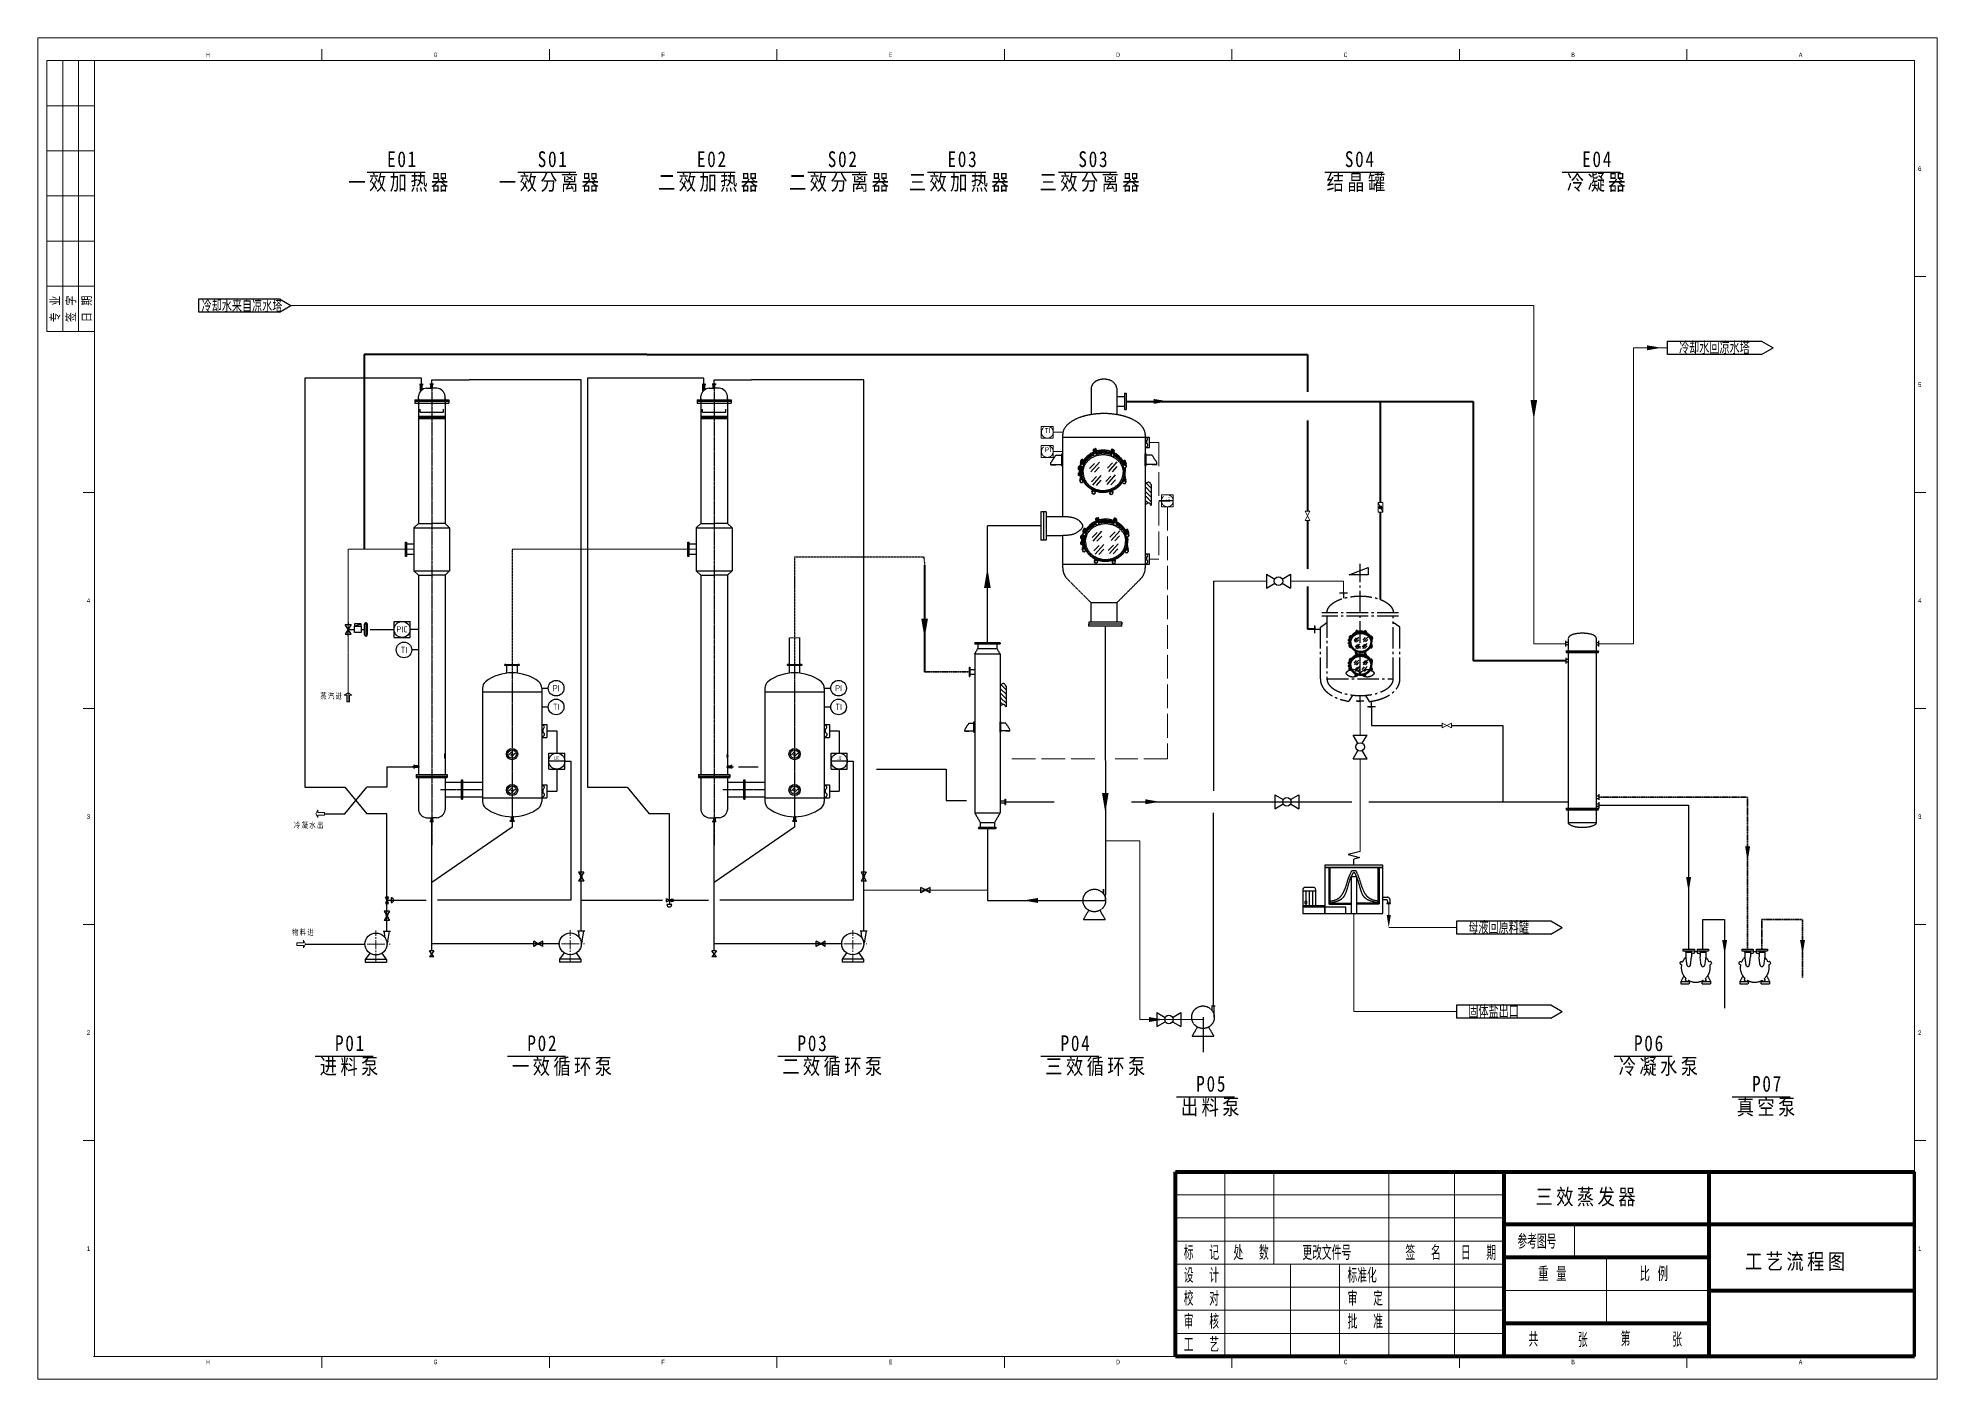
# Model space of a CAD drawing. Extents: x 1175813 to 1223918, y -298815 to -264839.
import ezdxf
from ezdxf.enums import TextEntityAlignment as Align

# ---------------------------------------------------------------- set-up
doc = ezdxf.new("R2010")
doc.units = 0
for name, pattern in [('ACAD_ISO02W100', [15, 12, -3]), ('ACAD_ISO10W100', [18, 12, -3, 0, -3]), ('ACAD_ISO12W100', [21, 12, -3, 0, -3, 0, -3]), ('CENTER', [2, 1.25, -0.25, 0.25, -0.25]), ('CENTER2', [1.125, 0.75, -0.125, 0.125, -0.125]), ('DASHED', [0.75, 0.5, -0.25]), ('EB_DASH', [6, 3, -3]), ('EB_DASHDOT', [39, 30, -3, 3, -3]), ('GEN7', [13.75, 9.75, -1.5, 1, -1.5])]:
    doc.linetypes.add(name, pattern=pattern)
for name, color, linetype in [('02', 1, 'Continuous'), ('1', 7, 'Continuous'), ('1轮廓实线层', 7, 'Continuous'), ('3', 1, 'Continuous'), ('4虚线层', 6, 'DASHED'), ('5', 3, 'Continuous'), ('7', 4, 'GEN7'), ('EbLayer1', 7, 'Continuous'), ('ZHIK', 6, 'Continuous'), ('图层1', 1, 'Continuous'), ('图层4', 3, 'Continuous'), ('标题', 7, 'Continuous')]:
    doc.layers.add(name, color=color, linetype=linetype)
for name, color, linetype, lineweight in [('CAXA1', 1, 'EB_DASHDOT', 25), ('cen', 1, 'CENTER', 13), ('中心线', 1, 'ACAD_ISO10W100', 18), ('中粗线', 4, 'Continuous', 35), ('冷却水', 3, 'Continuous', 30), ('双点划线', 3, 'ACAD_ISO12W100', 18), ('文本', 7, 'Continuous', 18), ('标题栏', 3, 'Continuous', 50), ('粗实线', 2, 'Continuous', 70), ('细实线', 7, 'Continuous', 18), ('虚线', 6, 'ACAD_ISO02W100', 18)]:
    doc.layers.add(name, color=color, linetype=linetype, lineweight=lineweight)
doc.styles.add('GD', font='hztxt_e.shx', dxfattribs={"width": 0.8, "bigfont": 'hztxt.shx'})
doc.styles.add('HGCAD', font='HGCAD.SHX', dxfattribs={"width": 0.75, "bigfont": 'HGCADHZ.SHX'})
doc.styles.add('HZ', font='txt', dxfattribs={"bigfont": 'hzfs.shx'})
doc.styles.add('PC_TEXTSTYLE', font='isocp.shx', dxfattribs={"width": 0.8, "bigfont": 'gbcbig.shx'})
doc.styles.add('TH_GBDIM', font='romans.shx', dxfattribs={"width": 0.8, "bigfont": 'gbcbig.shx'})
doc.styles.add('工程字', font='gbenor.shx', dxfattribs={"bigfont": 'gbcbig.shx'})

msp = doc.modelspace()

# ---------------------------------------------------------------- texts
at = {"layer": '1', "color": 6, "style": 'PC_TEXTSTYLE', "width": 0.6}
for p in [(1188895, -283130), (1196051, -283130)]:
    msp.add_text('LIC', height=101.4, dxfattribs=at).set_placement(p)
at = {"layer": '4虚线层', "linetype": 'ByBlock', "ltscale": 0.5, "style": 'PC_TEXTSTYLE'}
for s, p in [('PIC', (1185035, -279820)), ('TI', (1185085, -280343)), ('PI', (1188939, -281312)), ('PI', (1196094, -281312)), ('TI', (1188939, -281788)), ('TI', (1196094, -281788))]:
    msp.add_text(s, height=158.4, dxfattribs=at).set_placement(p, align=Align.MIDDLE)
at = {"layer": '5', "style": 'GD', "width": 0.8}
for s, p in [('冷却水来自凉水塔', (1179957, -271790)), ('冷却水回凉水塔', (1217384, -272849)), ('母液回原料罐', (1212045, -287536)), ('固体盐出口', (1212045, -289667))]:
    msp.add_text(s, height=320, dxfattribs=at).set_placement(p)
at = {"layer": '双点划线', "ltscale": 50, "style": 'HGCAD', "width": 0.6}
msp.add_text('LIC', height=75, dxfattribs=at).set_placement((1204379, -276544))
at = {"layer": '标题', "color": 0, "style": '工程字'}
for s, insert, char_height, width, attachment_point in [('{\\fNSimSun|b0|i0|c134|p49;\\W0.8;\\T1.2;E01}', (1184656, -267709), 400, 2402.63, 1), ('{\\fNSimSun|b0|i0|c134|p49;\\W0.8;\\T1.2;S01}', (1188472, -267709), 400, 2402.63, 1), ('{\\fNSimSun|b0|i0|c134|p49;\\W0.8;\\T1.2;E02}', (1192504, -267709), 400, 2402.63, 1), ('{\\fNSimSun|b0|i0|c134|p49;\\W0.8;\\T1.2;S02}', (1195819, -267709), 400, 2402.63, 1), ('{\\fNSimSun|b0|i0|c134|p49;\\W0.8;\\T1.2;E03}', (1198852, -267709), 400, 2402.63, 1), ('{\\fNSimSun|b0|i0|c134|p49;\\W0.8;\\T1.2;S03}', (1202168, -267709), 400, 2402.63, 1), ('{\\fNSimSun|b0|i0|c134|p49;\\W0.8;\\T1.2;S04}', (1208917, -267709), 400, 2402.63, 1), ('{\\fNSimSun|b0|i0|c134|p49;\\W0.8;\\T1.2;E04}', (1214929, -267709), 400, 2402.63, 1), ('{\\fNSimSun|b0|i0|c134|p49;\\W0.8;\\T1.2;一效加热器}', (1183675, -268294), 400, 3374.64, 1), ('{\\fNSimSun|b0|i0|c134|p49;\\W0.8;\\T1.2;一效分离器}', (1187490, -268294), 400, 3374.64, 1), ('{\\fNSimSun|b0|i0|c134|p49;\\W0.8;\\T1.2;二效加热器}', (1191522, -268294), 400, 3374.64, 1), ('{\\fNSimSun|b0|i0|c134|p49;\\W0.8;\\T1.2;二效分离器}', (1194838, -268294), 400, 3374.64, 1), ('{\\fNSimSun|b0|i0|c134|p49;\\W0.8;\\T1.2;三效加热器}', (1197871, -268294), 400, 3374.64, 1), ('{\\fNSimSun|b0|i0|c134|p49;\\W0.8;\\T1.2;三效分离器}', (1201186, -268294), 400, 3374.64, 1), ('{\\fNSimSun|b0|i0|c134|p49;\\W0.8;\\T1.2;结晶罐}', (1208456, -268294), 400, 3374.64, 1), ('{\\fNSimSun|b0|i0|c134|p49;\\W0.8;\\T1.2;冷凝器}', (1214543, -268294), 400, 3374.64, 1), ('{\\fNSimSun|b0|i0|c134|p49;\\W0.8;\\T1.2;蒸汽进}', (1183545, -281437), 144, 2444.23, 3), ('{\\fNSimSun|b0|i0|c134|p49;\\W0.8;\\T1.2;冷凝水出}', (1183072, -284711), 144, 2444.23, 3), ('{\\fNSimSun|b0|i0|c134|p49;\\W0.8;\\T1.2;物料进}', (1182832, -287425), 144, 2444.23, 3), ('{\\fNSimSun|b0|i0|c134|p49;\\W0.8;\\T1.2;P01}', (1183337, -290107), 400, 2402.63, 1), ('{\\fNSimSun|b0|i0|c134|p49;\\W0.8;\\T1.2;P02}', (1188209, -290107), 400, 2402.63, 1), ('{\\fNSimSun|b0|i0|c134|p49;\\W0.8;\\T1.2;P03}', (1195053, -290107), 400, 2402.63, 1), ('{\\fNSimSun|b0|i0|c134|p49;\\W0.8;\\T1.2;P04}', (1201717, -290107), 400, 2402.63, 1), ('{\\fNSimSun|b0|i0|c134|p49;\\W0.8;\\T1.2;P06}', (1216242, -290107), 400, 2402.63, 1), ('{\\fNSimSun|b0|i0|c134|p49;\\W0.8;\\T1.2;进料泵}', (1182950, -290693), 400, 3374.64, 1), ('{\\fNSimSun|b0|i0|c134|p49;\\W0.8;\\T1.2;一效循环泵}', (1187822, -290693), 400, 3374.64, 1), ('{\\fNSimSun|b0|i0|c134|p49;\\W0.8;\\T1.2;二效循环泵}', (1194666, -290693), 400, 3374.64, 1), ('{\\fNSimSun|b0|i0|c134|p49;\\W0.8;\\T1.2;三效循环泵}', (1201331, -290693), 400, 3374.64, 1), ('{\\fNSimSun|b0|i0|c134|p49;\\W0.8;\\T1.2;冷凝水泵}', (1215856, -290693), 400, 3374.64, 1), ('{\\fNSimSun|b0|i0|c134|p49;\\W0.8;\\T1.2;P05}', (1205153, -291135), 400, 2402.63, 1), ('{\\fNSimSun|b0|i0|c134|p49;\\W0.8;\\T1.2;P07}', (1219233, -291135), 400, 2402.63, 1), ('{\\fNSimSun|b0|i0|c134|p49;\\W0.8;\\T1.2;出料泵}', (1204766, -291721), 400, 3374.64, 1), ('{\\fNSimSun|b0|i0|c134|p49;\\W0.8;\\T1.2;真空泵}', (1218846, -291721), 400, 3374.64, 1), ('{\\fNSimSun|b0|i0|c134|p49;\\W0.8;\\T1.2;三效蒸发器}', (1213749, -293998), 400, 3374.64, 1), ('{\\fNSimSun|b0|i0|c134|p49;\\W0.8;\\T1.2;工艺流程图}', (1219057, -295636), 400, 3374.64, 1)]:
    msp.add_mtext(s, dxfattribs=dict(at, insert=insert, char_height=char_height, width=width, attachment_point=attachment_point))
at = {"layer": '虚线', "ltscale": 50, "style": 'HGCAD', "width": 0.75}
for s, p in [('TI', (1201321, -274845)), ('PT', (1201321, -275332))]:
    msp.add_text(s, height=125, dxfattribs=at).set_placement(p)

# ---------------------------------------------------------------- blocks, each defined once
blk = doc.blocks.new('剪头')
at = {"layer": '3'}
blk.add_solid([(250, 42), (250, -42), (0, 0)], dxfattribs=at)
blk = doc.blocks.new('#HGCAD~PID~SB~008')
at = {"color": 7}
for p, q in [((0, 2.6), (0, 52.07)), ((-5.02, 47.12), (3.66, 50.51)), ((3.66, 47.12), (-5.02, 47.12)), ((3.66, 50.51), (3.66, 47.12)), ((17.39, 30), (-17.39, 30)), ((17.39, 28.44), (-17.39, 28.44)), ((-15, 28.44), (-15, 0)), ((15, 0), (15, 28.44)), ((-18, 23.49), (-15, 25.51)), ((-18, 0), (-18, 23.49)), ((18, 23.49), (15, 25.51)), ((18, 0), (18, 23.49)), ((-15, 0), (15, 0)), ((-3.44, -7.3), (-5.16, -10.09)), ((2.4, -7.4), (4.15, -10.24))]:
    blk.add_line(p, q, dxfattribs=at)
for p, q in [((-9.28, 38.99), (-5.78, 38.99)), ((-7.53, 38.99), (-7.53, 36.49)), ((-20.51, 20.74), (-20.51, 24.24)), ((-20.51, 23.74), (-20.51, 22.49)), ((-20.51, 21.24), (-20.51, 22.49)), ((-20.51, 22.49), (-18, 22.49)), ((0, -10.01), (0, -7.5)), ((1.75, -10.01), (-1.75, -10.01)), ((-1.25, -10.01), (0, -10.01)), ((1.25, -10.01), (0, -10.01)), ((6.9, -12.6), (3.4, -12.6)), ((3.9, -12.6), (5.15, -12.6)), ((5.15, -12.6), (5.15, -10.09)), ((6.4, -12.6), (5.15, -12.6))]:
    blk.add_line(p, q)
for centre, start, end in [((-3.27, 0.02), 38.32444, 141.67556), ((-3.27, 5.19), 218.32444, 321.67556), ((3.27, 0.02), 38.32444, 141.67556), ((3.27, 5.19), 218.32444, 321.67556)]:
    blk.add_arc(centre, 4.17, start, end, dxfattribs=at)
at = {"extrusion": (0, 0, -1)}
blk.add_ellipse((0, 30), major_axis=(-15, 0), ratio=0.5, start_param=6.283185, end_param=9.424778, dxfattribs=at)
blk.add_ellipse((0, 0), major_axis=(-15, 0), ratio=0.5, start_param=6.283185, end_param=9.424778)
for points, knots in [([(-18, 0), (-18, -0.63), (-17.91, -1.25), (-17.58, -2.44), (-17.33, -3.01), (-16.73, -4.08), (-16.37, -4.57), (-15.19, -5.89), (-14.27, -6.63), (-12.19, -7.91), (-11.04, -8.45), (-8.57, -9.35), (-7.24, -9.7), (-5.63, -10.01), (-5.39, -10.05), (-5.16, -10.09)], [6.283185, 6.283185, 6.283185, 6.283185, 6.422127, 6.422127, 6.56107, 6.56107, 6.700012, 6.700012, 6.96411, 6.96411, 7.228208, 7.228208, 7.492306, 7.492306, 7.537217, 7.537217, 7.537217, 7.537217]), ([(4.15, -10.24), (5.78, -10.02), (7.37, -9.69), (10.37, -8.75), (11.78, -8.14), (13.98, -6.83), (14.84, -6.18), (16.16, -4.85), (16.66, -4.2), (17.46, -2.78), (17.75, -1.99), (17.97, -0.79), (18, -0.39), (18, 0)], [8.107464, 8.107464, 8.107464, 8.107464, 8.412556, 8.412556, 8.727307, 8.727307, 8.966135, 8.966135, 9.151648, 9.151648, 9.337161, 9.337161, 9.424775, 9.424775, 9.424775, 9.424775])]:
    blk.add_open_spline(points, degree=3, knots=knots)
blk = doc.blocks.new('#HGCAD~PID~FM~018')
at = {"color": 250}
blk.add_wipeout([(-3, -1.5), (-3, 1.5), (3, 1.5), (3, -1.5)], dxfattribs=at)
h = blk.add_hatch(color=1)
h.paths.add_polyline_path([(-0.9, -0.4, 0.791418), (1, 0, 0.116434), (0.9, 0.4)])
h.paths.add_polyline_path([(-1, 0, 0.116434), (-0.9, -0.4), (0.9, 0.4, 0.791418)])
at = {"color": 1}
for p, q in [((-3, -1.5), (3, 1.5)), ((-3, 1.5), (-3, -1.5)), ((3, 1.5), (-3, 1.5)), ((3, 1.5), (3, -1.5)), ((-3, -1.5), (3, -1.5))]:
    blk.add_line(p, q, dxfattribs=at)
blk.add_circle((0, 0), 1, dxfattribs=at)
blk = doc.blocks.new('#HGCAD~PID~FM~002')
at = {"color": 250}
blk.add_wipeout([(-3, -1.5), (-3, 1.5), (3, 1.5), (3, -1.5)], dxfattribs=at)
at = {"color": 1}
for p, q in [((-3, 1.5), (3, -1.5)), ((3, 1.5), (-3, -1.5)), ((-3, -1.5), (-3, 1.5)), ((3, 1.5), (3, -1.5))]:
    blk.add_line(p, q, dxfattribs=at)
blk = doc.blocks.new('HGEQU#HGTFTK~A1H~HGCAD化工图框(带分区)')
at = {"color": 7, "linetype": 'Continuous', "lineweight": 0}
for p, q in [((10, 584), (-831, 584)), ((10, 584), (-831, 584)), ((-831, 584), (-831, -10)), ((10, -10), (10, 584)), ((-827, 574), (-806, 574)), ((-827, 574), (-827, 454)), ((-820, 574), (-820, 454)), ((-813, 574), (-813, 454)), ((-705.25, 574), (-705.25, 579)), ((-604.5, 574), (-604.5, 579)), ((-503.75, 574), (-503.75, 579)), ((-403, 574), (-403, 579)), ((-302.25, 574), (-302.25, 579)), ((-201.5, 574), (-201.5, 579)), ((-100.75, 574), (-100.75, 579)), ((-827, 554), (-806, 554)), ((-827, 534), (-806, 534)), ((-827, 514), (-806, 514)), ((-827, 494), (-806, 494)), ((-827, 474), (-806, 474)), ((0, 478.31), (5, 478.31)), ((-827, 454), (-806, 454)), ((-811, 382.64), (-806, 382.64)), ((0, 382.64), (5, 382.64)), ((-811, 286.97), (-806, 286.97)), ((0, 286.97), (5, 286.97)), ((-811, 191.3), (-806, 191.3)), ((0, 191.3), (5, 191.3)), ((-811, 95.63), (-806, 95.63)), ((0, 95.63), (5, 95.63)), ((-705.25, -5), (-705.25, 0)), ((-604.5, -5), (-604.5, 0)), ((-503.75, -5), (-503.75, 0)), ((-403, -5), (-403, 0)), ((-302.25, -5), (-302.25, 0)), ((-201.5, -5), (-201.5, 0)), ((-100.75, -5), (-100.75, 0)), ((-831, -10), (10, -10))]:
    blk.add_line(p, q, dxfattribs=at)
at = {"color": 2, "linetype": 'Continuous', "lineweight": 0}
for p, q in [((0, 574), (-806, 574)), ((-806, 574), (-806, 0)), ((0, 0), (0, 574)), ((-806.4, 0), (0, 0))]:
    blk.add_line(p, q, dxfattribs=at)
at = {"color": 7, "linetype": 'Continuous', "lineweight": 0, "style": 'HGCAD'}
for s, width, p, p2 in [('H', 1.2, (-756.47, 575.53), (-754.87, 575.53)), ('G', 1.12, (-655.72, 575.53), (-654.12, 575.53)), ('F', 1.292308, (-554.97, 575.53), (-553.37, 575.53)), ('E', 1.292308, (-454.22, 575.53), (-452.62, 575.53)), ('D', 1.2, (-353.47, 575.53), (-351.87, 575.53)), ('C', 1.12, (-252.72, 575.53), (-251.12, 575.53)), ('B', 1.2, (-151.97, 575.53), (-150.37, 575.53)), ('A', 1.05, (-51.22, 575.53), (-49.62, 575.53)), ('H', 1.2, (-756.47, -3.47), (-754.87, -3.47)), ('G', 1.12, (-655.72, -3.47), (-654.12, -3.47)), ('F', 1.292308, (-554.97, -3.47), (-553.37, -3.47)), ('E', 1.292308, (-454.22, -3.47), (-452.62, -3.47)), ('D', 1.2, (-353.47, -3.47), (-351.87, -3.47)), ('C', 1.12, (-252.72, -3.47), (-251.12, -3.47)), ('B', 1.2, (-151.97, -3.47), (-150.37, -3.47)), ('A', 1.05, (-51.22, -3.47), (-49.62, -3.47))]:
    blk.add_text(s, height=2, dxfattribs=dict(at, width=width)).set_placement(p, p2, align=Align.FIT)
at = {"color": 7, "linetype": 'Continuous', "lineweight": 0, "style": 'HGCAD', "width": 0.933333}
for s, p in [('6', (1.61, 525.09)), ('5', (1.61, 429.42)), ('4', (-809.39, 333.75)), ('4', (1.61, 333.75)), ('3', (-809.39, 238.08)), ('3', (1.61, 238.08)), ('2', (-809.39, 142.41)), ('2', (1.61, 142.41)), ('1', (-809.39, 46.74)), ('1', (1.61, 46.74))]:
    blk.add_text(s, height=2, dxfattribs=at).set_placement(p)
at = {"color": 7, "linetype": 'Continuous', "lineweight": 0, "style": 'HGCAD'}
for s, p in [('专  业', (-823.5, 464)), ('签  字', (-816.5, 464)), ('日  期', (-809.5, 464))]:
    blk.add_text(s, height=4, rotation=90, dxfattribs=at).set_placement(p, align=Align.MIDDLE)
blk = doc.blocks.new('HGCAD#HGTFBTL~HGCAD标题栏')
at = {"color": 4, "linetype": 'Continuous', "lineweight": 70}
for p, q in [((-180, 0), (-180, 45)), ((-180, 45), (0, 45)), ((-100, 45), (-100, 0)), ((-50, 0), (-50, 45)), ((0, 32.14), (-100, 32.14)), ((-50, 24.11), (-100, 24.11)), ((-50, 16.07), (0, 16.07)), ((-50, 8.04), (-100, 8.04)), ((0, 0), (-180, 0))]:
    blk.add_line(p, q, dxfattribs=at)
at = {"color": 7, "linetype": 'Continuous', "lineweight": 18}
for p, q in [((-168, 45), (-168, 0)), ((-156, 22.5), (-156, 45)), ((-128, 0), (-128, 45)), ((-112, 45), (-112, 0)), ((-180, 39.38), (-100, 39.38)), ((-100, 33.75), (-180, 33.75)), ((-180, 28.12), (-100, 28.12)), ((-82.78, 32.14), (-82.78, 24.11)), ((-75, 24.11), (-75, 8.04)), ((-100, 22.5), (-180, 22.5)), ((-152, 0), (-152, 22.5)), ((-140, 22.5), (-140, 0)), ((-180, 16.88), (-100, 16.88)), ((-100, 16.07), (-50, 16.07)), ((-100, 11.25), (-180, 11.25)), ((-180, 5.62), (-100, 5.62))]:
    blk.add_line(p, q, dxfattribs=at)
at = {"color": 4, "linetype": 'Continuous', "lineweight": 60}
blk.add_line((0, 0), (0, 45), dxfattribs=at)
at = {"color": 7, "linetype": 'Continuous', "lineweight": 18}
for s, style, width, p in [('参考图号', 'TH_GBDIM', 0.8, (-96.71, 26.25)), ('标  记', 'TH_GBDIM', 0.8, (-177.97, 23.53)), ('处  数', 'TH_GBDIM', 0.8, (-165.87, 23.5)), ('更改文件号', 'TH_GBDIM', 0.8, (-149.08, 23.5)), ('签  名', 'TH_GBDIM', 0.8, (-123.98, 23.5)), ('日  期', 'TH_GBDIM', 0.8, (-110.47, 23.5)), ('设  计', 'TH_GBDIM', 0.8, (-177.97, 17.98)), ('标准化', 'TH_GBDIM', 0.8, (-138.09, 17.98)), ('重  量', 'HGCAD', 0.75, (-91.64, 18.33)), ('比  例', 'HGCAD', 0.75, (-66.93, 18.33)), ('校  对', 'TH_GBDIM', 0.8, (-177.97, 12.36)), ('审  定', 'TH_GBDIM', 0.8, (-138.05, 12.36)), ('审  核', 'TH_GBDIM', 0.8, (-177.97, 6.73)), ('批  准', 'TH_GBDIM', 0.8, (-138.05, 6.73)), ('工  艺', 'TH_GBDIM', 0.8, (-177.97, 1.11)), ('共', 'TH_GBDIM', 0.8, (-94, 2.4)), ('张', 'TH_GBDIM', 0.8, (-81.97, 2.26)), ('第', 'TH_GBDIM', 0.8, (-71.56, 2.52)), ('张', 'TH_GBDIM', 0.8, (-58.98, 2.36))]:
    blk.add_text(s, height=3.5, dxfattribs=dict(at, style=style, width=width)).set_placement(p)
at = {"color": 7, "linetype": 'Continuous', "lineweight": 18, "flags": 8}
for tag, height, style, width, p in [('MATERIAL', 4.17, 'HGCAD', 0.75, (-77.04, 38.61)), ('DRAW_NAME', 4.17, 'HGCAD', 0.75, (-24.97, 23.88)), ('WEIGHT', 3.5, 'HGCAD', 0.75, (-88.1, 12.11)), ('DRAW_NO', 4.17, 'HGCAD', 0.75, (-24.94, 8.04)), ('SUM', 3.5, 'HGCAD', 0.75, (-86.95, 4)), ('PAGE', 3.5, 'TH_GBDIM', 0.8, (-64.21, 4.14))]:
    blk.add_attdef(tag, text='', height=height, dxfattribs=dict(at, style=style, width=width)).set_placement(p, align=Align.MIDDLE_CENTER)
at = {"color": 7, "linetype": 'Continuous', "lineweight": 18, "style": 'HZ', "flags": 8}
blk.add_attdef('SCALE', text='', height=3.5, dxfattribs=at).set_placement((-63.24, 11.8), align=Align.MIDDLE_CENTER)
blk = doc.blocks.new('400俯视图')
at = {"color": 7, "linetype": 'Continuous'}
for p, q in [((-61, 232), (-62, 231)), ((-62, 209), (-62, 196)), ((-62, 195), (-62, 193)), ((-55, 238), (-61, 236)), ((-61, 229), (-61, 236)), ((-61, 229), (-55, 231)), ((-61, 194), (-61, 196)), ((-55, 239), (-60, 237)), ((-53, 225), (-59, 223)), ((-59, 223), (-57, 218)), ((-55, 231), (-55, 238)), ((-52, 234), (-53, 236)), ((-53, 233), (-53, 221)), ((-53, 225), (-53, 225)), ((-40, 243), (-46, 241)), ((-46, 235), (-46, 241)), ((-46, 235), (-40, 236)), ((-46, 200), (-46, 202)), ((-40, 244), (-45, 242)), ((-38, 230), (-44, 228)), ((-44, 228), (-41, 221)), ((-44, 222), (-44, 228)), ((-44, 200), (-44, 202)), ((-40, 236), (-40, 243)), ((-36, 240), (-39, 239)), ((-37, 240), (-38, 241)), ((-33, 218), (-38, 230)), ((-34, 224), (-31, 225)), ((-32, 197), (-32, 209)), ((-32, 195), (-32, 197)), ((-29, 219), (-31, 225)), ((-30, 191), (-30, 193)), ((-29, 190), (-29, 192)), ((116, 221), (114, 216)), ((117, 221), (119, 220)), ((117, 204), (117, 190)), ((124, 226), (118, 214)), ((125, 235), (123, 236)), ((124, 237), (124, 235)), ((130, 223), (124, 226)), ((132, 237), (126, 239)), ((126, 232), (126, 239)), ((132, 237), (126, 239)), ((126, 232), (132, 230)), ((126, 216), (130, 223)), ((129, 195), (129, 197)), ((130, 223), (130, 217)), ((130, 195), (130, 198)), ((132, 230), (132, 237)), ((139, 231), (138, 230)), ((139, 216), (139, 228)), ((144, 218), (139, 220)), ((139, 220), (139, 220)), ((146, 231), (141, 234)), ((141, 226), (141, 233)), ((146, 231), (141, 233)), ((141, 226), (146, 224)), ((142, 214), (144, 218)), ((146, 224), (146, 231)), ((148, 226), (146, 226)), ((147, 192), (147, 204)), ((-214, 54), (-214, 59)), ((-214, 50), (-214, 54)), ((-214, 38), (-214, 50)), ((-214, 34), (-214, 38)), ((-209, 61), (-209, 56)), ((-206, 29), (-206, -6)), ((-204, 49), (-204, 45)), ((-185, 49), (-204, 49)), ((-186, 45), (-204, 45)), ((-186, 34), (-204, 34)), ((-204, 34), (-204, 29)), ((-187, 29), (-204, 29)), ((-196, 72), (-196, 75)), ((-196, 74), (-196, 72)), ((-194, -6), (-194, 29)), ((-192, 99), (-192, 86)), ((-186, 63), (-192, 63)), ((-188, 122), (-191, 117)), ((-188, 122), (-191, 117)), ((-191, 110), (-191, 117)), ((-191, 110), (-188, 115)), ((-191, 56), (-191, 61)), ((-189, 89), (-189, 87)), ((-189, 29), (-189, 27)), ((-189, 27), (-189, 14)), ((-189, 14), (-189, 2)), ((-188, 115), (-188, 122)), ((-188, 88), (-188, 90)), ((-186, 34), (-186, 45)), ((-185, 49), (-185, 61)), ((-182, 135), (-184, 130)), ((-182, 135), (-184, 130)), ((-184, 123), (-184, 130)), ((-184, 123), (-182, 128)), ((-184, 121), (-184, 111)), ((-182, 128), (-182, 135)), ((-181, 6), (-181, 2)), ((-178, 134), (-180, 131)), ((-177, 124), (-180, 119)), ((-180, 119), (-167, 114)), ((-179, 112), (-179, 119)), ((-176, 135), (-177, 135)), ((-164, 119), (-177, 124)), ((-171, 115), (-171, 111)), ((-171, 90), (-171, 92)), ((-170, 111), (-170, 115)), ((-170, 89), (-170, 92)), ((-159, 128), (-167, 131)), ((-167, 85), (-167, 86)), ((-166, 97), (-166, 109)), ((-165, 124), (-164, 126)), ((-165, 64), (-165, 66)), ((-165, 62), (-165, 64)), ((-165, 62), (-165, 64)), ((-165, 64), (-165, 64)), ((-163, 82), (-163, 82)), ((-162, 86), (-162, 90)), ((-159, 78), (-159, 80)), ((-158, 77), (-158, 79)), ((-64, 178), (-64, 180)), ((-64, 179), (-64, 177)), ((-31, 175), (-31, 177)), ((-31, 174), (-31, 176)), ((114, 187), (114, 185)), ((115, 186), (115, 188)), ((117, 171), (117, 169)), ((117, 169), (117, 171)), ((122, 190), (122, 190)), ((146, 190), (146, 192)), ((147, 189), (147, 191)), ((150, 174), (150, 176)), ((150, 173), (150, 175)), ((236, 67), (236, 64)), ((245, 120), (237, 117)), ((237, 65), (237, 67)), ((240, 79), (240, 74)), ((242, 95), (242, 83)), ((243, 116), (244, 113)), ((256, 112), (243, 108)), ((244, 53), (243, 52)), ((243, 52), (243, 50)), ((243, 50), (243, 52)), ((243, 52), (243, 52)), ((245, 103), (258, 107)), ((247, 78), (247, 80)), ((248, 104), (248, 99)), ((248, 78), (248, 80)), ((249, 100), (249, 104)), ((253, 2), (253, 6)), ((256, 124), (255, 123)), ((258, 107), (256, 112)), ((259, 119), (258, 122)), ((258, 107), (258, 101)), ((263, 118), (260, 123)), ((261, 116), (261, 123)), ((263, 118), (261, 123)), ((261, 116), (263, 111)), ((261, 14), (261, 27)), ((261, 2), (261, 14)), ((262, 99), (262, 110)), ((263, 111), (263, 118)), ((263, 118), (263, 118)), ((265, 77), (265, 79)), ((268, 105), (266, 110)), ((266, 103), (266, 110)), ((268, 105), (266, 110)), ((266, 103), (268, 98)), ((267, 76), (267, 78)), ((268, 98), (268, 105)), ((268, 105), (268, 105)), ((270, 74), (270, 88)), ((274, 62), (274, 64)), ((274, 61), (274, 63)), ((-214, -20), (-214, -6)), ((-214, -24), (-214, -20)), ((-187, -24), (-204, -24)), ((-204, -24), (-204, -29)), ((-186, -29), (-204, -29)), ((-201, -83), (-201, -80)), ((-201, -81), (-201, -84)), ((-197, -60), (-197, -74)), ((-196, -38), (-196, -31)), ((-196, -39), (-193, -44)), ((-195, -32), (-194, -35)), ((-194, -95), (-194, -96)), ((-194, -96), (-194, -98)), ((-194, -98), (-194, -96)), ((-194, -96), (-194, -96)), ((-184, -37), (-191, -39)), ((-191, -39), (-189, -44)), ((-191, -70), (-191, -68)), ((-190, -49), (-190, -45)), ((-189, -44), (-183, -42)), ((-189, -44), (-189, -48)), ((-189, -48), (-189, -44)), ((-189, -70), (-189, -68)), ((-182, -58), (-182, -47)), ((-172, -71), (-172, -69)), ((-171, -72), (-171, -70)), ((-167, -74), (-167, -69)), ((-164, -86), (-164, -84)), ((-163, -87), (-163, -85)), ((-75, -176), (-75, -190)), ((-70, -178), (-70, -174)), ((-70, -190), (-70, -190)), ((-63, -185), (-63, -183)), ((-62, -185), (-62, -183)), ((-46, -190), (-46, -188)), ((-45, -184), (-45, -185)), ((-45, -189), (-45, -185)), ((-45, -191), (-45, -189)), ((104, -193), (104, -189)), ((120, -190), (120, -187)), ((122, -190), (122, -188)), ((127, -181), (127, -181)), ((134, -195), (134, -181)), ((231, -99), (231, -96)), ((231, -97), (231, -99)), ((235, -81), (235, -85)), ((237, -82), (237, -84)), ((239, -83), (239, -81)), ((246, -70), (246, -70)), ((252, -54), (256, -56)), ((259, -51), (254, -49)), ((256, -56), (259, -51)), ((256, -56), (256, -60)), ((256, -81), (256, -79)), ((257, -60), (257, -56)), ((257, -57), (257, -56)), ((257, -60), (257, -57)), ((257, -82), (257, -79)), ((260, -86), (260, -85)), ((261, -47), (263, -45)), ((261, -56), (263, -51)), ((262, -107), (262, -105)), ((262, -109), (262, -107)), ((262, -109), (262, -107)), ((262, -107), (262, -107)), ((263, -51), (263, -44)), ((265, -85), (265, -72)), ((268, -93), (268, -91)), ((269, -94), (269, -92)), ((-78, -193), (-78, -196)), ((-77, -195), (-77, -192)), ((-75, -209), (-75, -212)), ((-75, -211), (-75, -209)), ((-42, -207), (-42, -204)), ((-42, -207), (-42, -205)), ((102, -212), (102, -210)), ((102, -211), (102, -213)), ((104, -193), (104, -194)), ((104, -194), (104, -197)), ((105, -196), (105, -194)), ((135, -216), (135, -213)), ((135, -215), (135, -213)), ((136, -199), (136, -196)), ((137, -200), (137, -197))]:
    blk.add_line(p, q, dxfattribs=at)
at = {"color": 7, "linetype": 'Continuous', "flags": 128}
for points in [[(-62, 208), (-68, 205), (-76, 201), (-84, 197), (-91, 193), (-98, 188), (-105, 183), (-112, 178), (-119, 173), (-125, 167), (-131, 161), (-137, 155), (-142, 149), (-148, 143), (-153, 136), (-157, 130), (-162, 123), (-166, 116), (-169, 110)], [(-166, 101), (-164, 105), (-160, 112), (-155, 119), (-150, 126), (-145, 132), (-140, 138), (-134, 144), (-128, 150), (-122, 156), (-116, 162), (-109, 167), (-102, 172), (-95, 177), (-88, 181), (-80, 185), (-73, 189), (-65, 193), (-62, 194)], [(-62, 194), (-68, 191), (-76, 188), (-84, 183), (-91, 179), (-98, 174), (-105, 170), (-112, 164), (-119, 159), (-125, 154), (-131, 148), (-137, 142), (-142, 136), (-148, 129), (-153, 123), (-157, 116), (-162, 109), (-166, 102), (-166, 101)], [(-62, 193), (-61, 191), (-61, 189), (-61, 187), (-61, 185), (-61, 183), (-62, 181), (-63, 179), (-64, 178)], [(-63, 230), (-63, 231), (-62, 231), (-62, 231)], [(-58, 217), (-58, 217), (-59, 218), (-60, 220), (-60, 221), (-61, 223), (-61, 224), (-62, 226), (-62, 227), (-62, 229), (-63, 230)], [(-62, 209), (-62, 209), (-61, 211), (-61, 213), (-60, 215), (-58, 217), (-57, 218), (-55, 220), (-53, 221), (-51, 221), (-49, 222), (-46, 222), (-44, 222), (-42, 221), (-40, 220), (-38, 219), (-36, 218), (-34, 216), (-33, 215), (-32, 213), (-32, 211), (-32, 209)], [(-62, 196), (-61, 198), (-61, 200), (-60, 202), (-58, 203), (-57, 205), (-55, 206), (-53, 207), (-51, 208), (-49, 208), (-46, 208), (-44, 208), (-42, 208), (-40, 207), (-38, 206), (-36, 204), (-35, 203), (-33, 201), (-32, 199), (-32, 197), (-32, 195), (-32, 194)], [(-61, 196), (-61, 196), (-62, 196), (-62, 196), (-62, 196), (-62, 196), (-62, 195), (-62, 195)], [(-61, 194), (-61, 194), (-62, 194), (-62, 194), (-62, 194), (-62, 193), (-62, 193), (-62, 193), (-62, 193)], [(-61, 236), (-60, 237), (-60, 237), (-60, 237)], [(-59, 223), (-59, 224), (-59, 225), (-60, 226), (-60, 227), (-60, 228), (-60, 228), (-60, 229), (-61, 229)], [(-46, 202), (-47, 201), (-49, 199), (-50, 198), (-52, 197), (-55, 197), (-57, 196), (-59, 196), (-61, 196)], [(-46, 200), (-47, 199), (-49, 197), (-50, 196), (-52, 195), (-55, 194), (-57, 194), (-59, 194), (-61, 194)], [(-57, 196), (-57, 196), (-56, 198), (-55, 199), (-54, 201), (-53, 202), (-51, 203), (-49, 204), (-48, 204), (-46, 204), (-44, 204), (-42, 203), (-40, 202), (-39, 201), (-38, 199), (-37, 198), (-37, 196), (-37, 195)], [(-53, 236), (-53, 237), (-54, 238), (-54, 238), (-54, 239), (-55, 239), (-55, 239), (-55, 239), (-55, 238)], [(-55, 231), (-55, 231), (-55, 230), (-55, 229), (-54, 229), (-54, 228), (-54, 227), (-53, 226), (-53, 225)], [(-53, 233), (-52, 234), (-52, 235), (-50, 236), (-49, 237), (-48, 237), (-46, 237), (-46, 237)], [(-46, 241), (-46, 242), (-45, 242), (-45, 242)], [(-44, 228), (-44, 229), (-44, 230), (-45, 231), (-45, 232), (-45, 233), (-45, 233), (-46, 234), (-46, 235)], [(-44, 202), (-44, 203), (-44, 203), (-44, 203), (-45, 203), (-45, 203), (-45, 203), (-45, 203), (-46, 202)], [(-44, 200), (-44, 200), (-44, 200), (-44, 201), (-45, 201), (-45, 201), (-45, 201), (-45, 200), (-46, 200)], [(-30, 193), (-32, 194), (-34, 194), (-37, 195), (-38, 196), (-40, 197), (-42, 199), (-43, 200), (-44, 202)], [(-30, 191), (-32, 191), (-34, 192), (-37, 193), (-38, 194), (-40, 195), (-42, 197), (-43, 198), (-44, 200)], [(-38, 241), (-39, 242), (-39, 243), (-39, 243), (-39, 244), (-40, 244), (-40, 244), (-40, 244), (-40, 243)], [(-40, 236), (-40, 236), (-40, 235), (-40, 234), (-39, 234), (-39, 233), (-39, 232), (-39, 231), (-38, 230)], [(-39, 239), (-39, 239), (-39, 239), (-39, 238), (-39, 237), (-39, 236), (-39, 235), (-38, 233), (-38, 231), (-37, 230), (-37, 228), (-36, 227), (-35, 226), (-35, 225), (-34, 224), (-34, 224), (-34, 224)], [(-31, 226), (-31, 227), (-31, 229), (-32, 230), (-32, 232), (-33, 233), (-33, 235), (-34, 236), (-34, 238), (-35, 239), (-35, 240), (-36, 240), (-36, 240), (-36, 240), (-36, 239), (-36, 238), (-36, 237), (-36, 236), (-35, 234), (-35, 232), (-34, 231), (-34, 229), (-33, 228), (-33, 227), (-32, 226), (-32, 225), (-31, 225), (-31, 225), (-31, 225), (-31, 226)], [(121, 213), (121, 213), (113, 216), (104, 219), (96, 221), (87, 223), (78, 224), (70, 226), (61, 227), (52, 227), (43, 228), (34, 228), (25, 228), (16, 227), (8, 226), (-1, 225), (-10, 224), (-19, 222), (-27, 220), (-35, 217)], [(-32, 205), (-23, 207), (-15, 209), (-6, 211), (3, 212), (12, 213), (21, 214), (29, 214), (38, 214), (47, 214), (56, 214), (65, 213), (74, 212), (83, 210), (91, 208), (100, 206), (108, 204), (117, 201), (117, 201)], [(117, 201), (113, 202), (104, 205), (96, 207), (87, 209), (78, 211), (70, 212), (61, 213), (52, 214), (43, 214), (34, 214), (25, 214), (16, 214), (8, 213), (-1, 212), (-10, 210), (-19, 208), (-27, 206), (-32, 205)], [(117, 190), (117, 190), (108, 192), (100, 195), (91, 197), (83, 199), (74, 200), (65, 201), (56, 202), (47, 203), (38, 203), (29, 203), (21, 202), (12, 202), (3, 201), (-6, 199), (-15, 198), (-23, 196), (-32, 194), (-32, 194)], [(116, 182), (113, 183), (105, 186), (97, 188), (88, 190), (80, 192), (71, 193), (63, 194), (54, 195), (45, 196), (36, 196), (28, 196), (19, 195), (10, 194), (2, 193), (-7, 192), (-16, 190), (-24, 188), (-32, 186)], [(-29, 192), (-29, 193), (-29, 193), (-29, 193), (-30, 193), (-30, 193), (-30, 193)], [(114, 187), (113, 187), (105, 190), (97, 192), (88, 194), (80, 196), (71, 197), (63, 198), (54, 199), (45, 199), (36, 199), (28, 199), (19, 199), (10, 198), (2, 197), (-7, 196), (-16, 194), (-24, 192), (-29, 190)], [(129, 197), (128, 195), (127, 194), (125, 192), (124, 191), (122, 190), (120, 189), (118, 188), (115, 188)], [(129, 195), (128, 193), (127, 191), (125, 190), (124, 189), (122, 187), (120, 187), (118, 186), (115, 186)], [(123, 234), (123, 235), (123, 236), (122, 236), (122, 236), (121, 235), (121, 234), (120, 233), (119, 232), (119, 230), (118, 229), (117, 227), (117, 225), (117, 224), (116, 223), (116, 222), (116, 221), (117, 221), (117, 221), (117, 221), (118, 222), (119, 223), (119, 224), (120, 226), (121, 227), (121, 229), (122, 231), (122, 232), (123, 233), (123, 234)], [(117, 204), (117, 205), (118, 207), (118, 209), (119, 211), (121, 212), (122, 214), (124, 215), (126, 216), (128, 217), (131, 217), (133, 217), (135, 217), (137, 216), (140, 216), (141, 214), (143, 213), (145, 211), (146, 210), (147, 208), (147, 206), (147, 204)], [(118, 188), (117, 189), (117, 191), (118, 193), (118, 195), (119, 197), (121, 199), (122, 200), (124, 201), (126, 202), (128, 203), (131, 203), (133, 204), (135, 203), (137, 203), (139, 202), (141, 201), (143, 199), (145, 198), (146, 196), (147, 194), (147, 192), (147, 192)], [(119, 220), (119, 220), (120, 220), (120, 220), (121, 221), (121, 222), (122, 223), (123, 225), (124, 226), (124, 228), (125, 230), (125, 231), (125, 232), (126, 233)], [(122, 190), (122, 192), (123, 193), (124, 195), (125, 196), (126, 197), (128, 198), (130, 199), (132, 199), (134, 199), (135, 199), (137, 198), (139, 197), (140, 196), (141, 194), (142, 193), (142, 192)], [(126, 239), (126, 239), (126, 239), (126, 239), (126, 239), (125, 239), (125, 238), (125, 238), (124, 237)], [(124, 226), (125, 227), (125, 227), (125, 228), (126, 229), (126, 230), (126, 231), (126, 231), (126, 232)], [(126, 233), (126, 234), (125, 235), (125, 235)], [(130, 198), (130, 198), (130, 198), (130, 198), (129, 198), (129, 198), (129, 198), (129, 198), (129, 197)], [(130, 195), (130, 196), (130, 196), (130, 196), (129, 196), (129, 196), (129, 195), (129, 195), (129, 195)], [(132, 230), (132, 229), (132, 229), (132, 228), (131, 227), (131, 226), (131, 225), (130, 224), (130, 223)], [(146, 192), (144, 192), (142, 192), (139, 192), (137, 193), (135, 194), (133, 195), (132, 196), (130, 198)], [(146, 190), (144, 190), (142, 190), (139, 190), (137, 191), (135, 191), (133, 192), (132, 194), (130, 195)], [(132, 237), (132, 237), (132, 237), (132, 237)], [(132, 232), (133, 232), (134, 232), (135, 232), (136, 231), (137, 230), (138, 229), (139, 228)], [(141, 233), (141, 233), (141, 234), (141, 234), (140, 233), (140, 233), (140, 233), (139, 232), (139, 231)], [(139, 220), (139, 221), (140, 222), (140, 222), (140, 223), (141, 224), (141, 225), (141, 226), (141, 226)], [(148, 226), (148, 225), (148, 225), (148, 224), (148, 223), (148, 221), (147, 220), (147, 218), (146, 216), (145, 215), (145, 214), (144, 212), (144, 212)], [(146, 224), (146, 223), (146, 223), (146, 222), (146, 221), (146, 220), (145, 219), (145, 218), (144, 218)], [(146, 231), (146, 231), (146, 231), (146, 231)], [(247, 99), (244, 105), (240, 112), (237, 119), (232, 126), (228, 133), (223, 139), (218, 146), (212, 152), (207, 158), (201, 164), (195, 170), (188, 175), (182, 181), (175, 186), (168, 190), (160, 195), (153, 199), (147, 202)], [(-208, 63), (-209, 62), (-211, 62), (-212, 61), (-213, 60), (-213, 59), (-214, 59)], [(-214, 54), (-213, 53), (-213, 52), (-212, 51), (-211, 51), (-209, 50), (-207, 50), (-206, 50), (-204, 49)], [(-204, 45), (-206, 45), (-207, 45), (-209, 46), (-211, 46), (-212, 47), (-213, 48), (-213, 49), (-214, 50)], [(-214, 38), (-213, 37), (-213, 36), (-212, 36), (-211, 35), (-209, 34), (-207, 34), (-206, 34), (-204, 34)], [(-204, 29), (-206, 29), (-207, 30), (-209, 30), (-211, 31), (-212, 31), (-213, 32), (-213, 33), (-214, 34)], [(-209, 61), (-209, 60), (-208, 59), (-207, 58), (-206, 58), (-205, 57), (-203, 57), (-201, 57), (-199, 57), (-198, 57), (-196, 57), (-194, 58), (-193, 58), (-192, 59), (-191, 60), (-191, 60), (-191, 61), (-191, 62), (-192, 63), (-193, 63), (-194, 64), (-196, 64), (-198, 65), (-199, 65), (-201, 65), (-203, 65), (-205, 64), (-206, 64), (-207, 63), (-208, 62), (-209, 62), (-209, 61)], [(-209, 56), (-209, 55), (-208, 55), (-207, 54), (-206, 53), (-205, 53), (-203, 52), (-201, 52), (-199, 52), (-198, 52), (-196, 53), (-194, 53), (-193, 54), (-192, 54), (-191, 55), (-191, 56), (-191, 56)], [(-189, 87), (-189, 85), (-189, 83), (-189, 81), (-190, 79), (-191, 77), (-192, 75), (-194, 74), (-196, 72)], [(-189, 85), (-189, 83), (-190, 81), (-191, 79), (-192, 77), (-194, 76), (-196, 75)], [(-196, 75), (-196, 75), (-196, 74), (-196, 74), (-196, 74)], [(-196, 72), (-196, 72), (-196, 72), (-196, 72), (-196, 72), (-196, 71), (-196, 71), (-196, 71), (-195, 71)], [(-195, 71), (-193, 70), (-191, 69), (-189, 68), (-188, 66), (-187, 65), (-186, 63), (-185, 61), (-185, 59)], [(-192, 99), (-192, 100), (-192, 102), (-191, 104), (-190, 106), (-189, 107), (-187, 109), (-186, 110), (-184, 111), (-181, 112), (-179, 112), (-177, 113), (-175, 112), (-172, 112), (-170, 111), (-168, 110), (-166, 109)], [(-191, 80), (-191, 80), (-192, 82), (-192, 84), (-192, 86), (-192, 88), (-191, 90), (-190, 92), (-189, 94), (-187, 95), (-186, 96), (-184, 98), (-182, 98), (-179, 99), (-177, 99), (-175, 99), (-173, 98), (-170, 98), (-168, 96), (-167, 95), (-165, 94), (-164, 92), (-163, 90), (-162, 88), (-162, 86), (-162, 84), (-163, 82), (-163, 82)], [(-191, 117), (-191, 117), (-191, 117)], [(-189, 107), (-189, 108), (-190, 108), (-190, 109), (-191, 109), (-191, 110)], [(-188, 90), (-188, 90), (-189, 90), (-189, 90), (-189, 90), (-189, 90), (-189, 89), (-189, 89), (-189, 89)], [(-188, 88), (-188, 88), (-189, 88), (-189, 88), (-189, 87), (-189, 87), (-189, 87), (-189, 87), (-189, 87)], [(-187, 29), (-188, 23), (-188, 16), (-189, 9), (-189, 2), (-189, -4), (-188, -11), (-188, -18), (-187, -24)], [(-189, 14), (-189, 21), (-188, 27), (-188, 29)], [(-188, 29), (-188, 22), (-189, 14)], [(-184, 122), (-185, 122), (-185, 123), (-186, 123), (-187, 123), (-187, 123), (-188, 122), (-188, 122), (-188, 122)], [(-188, 115), (-188, 114), (-188, 114), (-187, 113), (-187, 113), (-186, 112), (-185, 112), (-185, 111), (-184, 111)], [(-171, 92), (-173, 91), (-175, 90), (-177, 89), (-179, 89), (-181, 89), (-184, 89), (-186, 89), (-188, 90)], [(-171, 90), (-173, 89), (-175, 88), (-177, 87), (-179, 87), (-181, 86), (-184, 86), (-186, 87), (-188, 88)], [(-186, 34), (-186, 33), (-186, 33), (-186, 32), (-186, 31), (-186, 31), (-186, 30), (-187, 30), (-187, 29)], [(-186, 89), (-186, 90), (-185, 91), (-183, 92), (-182, 93), (-180, 94), (-178, 94), (-176, 94), (-174, 94), (-173, 94), (-171, 93), (-171, 92)], [(-179, 61), (-180, 57), (-182, 49), (-184, 41), (-186, 34)], [(-186, 45), (-184, 53), (-183, 58)], [(-185, 59), (-184, 59), (-184, 59), (-184, 58), (-184, 58), (-184, 58), (-183, 58), (-183, 58), (-183, 58)], [(-183, 58), (-183, 57), (-185, 49)], [(-184, 130), (-184, 130), (-184, 130)], [(-180, 119), (-180, 119), (-181, 120), (-182, 120), (-183, 121), (-183, 121), (-184, 122), (-184, 122), (-184, 123)], [(-184, 121), (-184, 122), (-184, 122)], [(-183, 58), (-181, 60), (-179, 61), (-177, 61), (-175, 62), (-173, 62), (-170, 62), (-168, 62), (-166, 61)], [(-177, 135), (-178, 135), (-179, 136), (-180, 136), (-180, 136), (-181, 136), (-181, 135), (-182, 135), (-182, 135)], [(-182, 128), (-182, 127), (-181, 127), (-181, 126), (-180, 126), (-180, 125), (-179, 125), (-178, 124), (-177, 124)], [(-171, 62), (-172, 60), (-174, 52), (-176, 45), (-178, 37), (-179, 29), (-180, 22), (-180, 14), (-181, 6)], [(-170, 62), (-172, 56), (-174, 49), (-176, 41), (-178, 33), (-179, 26), (-180, 18), (-180, 10), (-181, 2)], [(-181, 2), (-180, -5), (-180, -13), (-179, -21), (-178, -29), (-176, -36), (-174, -44), (-172, -51), (-169, -59), (-167, -66), (-163, -73), (-160, -80), (-156, -87), (-152, -94), (-147, -101), (-142, -107), (-137, -114), (-132, -120), (-126, -126), (-120, -131), (-114, -137), (-108, -142), (-101, -147), (-94, -152), (-87, -157), (-80, -161), (-72, -165), (-64, -169), (-57, -172), (-49, -175), (-41, -178), (-32, -181), (-24, -183), (-16, -185), (-7, -187), (2, -188), (10, -189), (19, -190), (28, -191), (36, -191), (45, -191), (54, -190), (63, -189), (71, -188), (80, -187), (88, -185), (97, -183), (105, -181), (113, -178), (121, -175), (129, -172), (137, -169), (145, -165), (152, -161), (160, -157), (167, -152), (174, -147), (180, -142), (187, -137), (193, -131), (199, -126), (204, -120), (210, -114), (215, -107), (220, -101), (224, -94), (229, -87), (232, -80), (236, -73), (239, -66), (242, -59), (245, -51), (247, -44), (249, -36), (251, -29), (252, -21), (253, -13), (253, -5), (253, 2), (253, 10), (253, 18), (252, 26), (251, 33), (249, 41), (247, 49), (247, 50)], [(-180, 131), (-180, 131), (-180, 130), (-179, 129), (-178, 128), (-177, 127), (-176, 126), (-175, 125), (-173, 124), (-171, 124), (-170, 123), (-168, 123), (-167, 123), (-166, 123), (-166, 124), (-165, 124)], [(-164, 127), (-164, 128), (-165, 129), (-166, 130), (-167, 131), (-169, 132), (-170, 133), (-172, 134), (-173, 134), (-175, 135), (-176, 135), (-177, 135), (-178, 134), (-178, 134), (-179, 133), (-178, 132), (-178, 131), (-177, 130), (-176, 129), (-175, 128), (-173, 127), (-172, 127), (-170, 126), (-169, 126), (-167, 125), (-166, 125), (-165, 126), (-164, 126), (-164, 127), (-164, 127)], [(-170, 92), (-170, 92), (-170, 92), (-170, 92), (-170, 92), (-170, 92), (-171, 92), (-171, 92), (-171, 92)], [(-170, 89), (-170, 90), (-170, 90), (-170, 90), (-170, 90), (-170, 90), (-171, 90), (-171, 90), (-171, 90)], [(-159, 80), (-161, 81), (-163, 82), (-165, 83), (-166, 84), (-167, 86), (-168, 88), (-169, 90), (-170, 92)], [(-170, 91), (-168, 90), (-168, 89), (-167, 87), (-167, 86)], [(-159, 78), (-161, 78), (-163, 79), (-165, 81), (-166, 82), (-167, 84), (-168, 86), (-169, 87), (-170, 89)], [(-167, 2), (-166, 10), (-166, 18), (-165, 25), (-164, 32), (-162, 40), (-160, 47), (-158, 54), (-155, 62), (-153, 69), (-149, 76), (-146, 82), (-142, 89), (-138, 96), (-133, 102), (-128, 108), (-123, 114), (-118, 120), (-112, 126), (-106, 131), (-100, 136), (-94, 141), (-87, 146), (-81, 150), (-74, 155), (-66, 158), (-59, 162), (-51, 166), (-49, 167)], [(-167, 2), (-167, -4), (-166, -12), (-165, -19), (-164, -26), (-163, -33), (-161, -40), (-159, -47), (-157, -54), (-154, -61), (-151, -68), (-148, -75), (-144, -81), (-140, -88), (-136, -94), (-132, -100), (-127, -106), (-122, -112), (-116, -118), (-111, -123), (-105, -129), (-99, -134), (-92, -139), (-86, -143), (-80, -147), (-73, -151), (-67, -155), (-60, -158), (-54, -161), (-47, -164), (-40, -167), (-33, -169), (-26, -171), (-18, -173), (-11, -175), (-4, -177), (3, -178), (10, -179), (17, -179), (23, -180), (27, -180), (33, -180), (36, -180)], [(-164, 96), (-164, 96), (-166, 97), (-166, 97)], [(-166, 61), (-166, 61), (-166, 61), (-165, 61), (-165, 61), (-165, 61), (-165, 61), (-165, 62), (-165, 62)], [(-165, 62), (-165, 64), (-165, 66), (-165, 68), (-164, 70), (-163, 72), (-162, 73), (-160, 75), (-159, 76)], [(-62, 183), (-65, 182), (-73, 178), (-80, 174), (-88, 170), (-95, 165), (-102, 160), (-109, 155), (-116, 150), (-122, 145), (-128, 139), (-134, 133), (-140, 127), (-145, 121), (-150, 114), (-155, 108), (-160, 101), (-164, 94)], [(-64, 177), (-64, 177), (-72, 174), (-80, 170), (-87, 165), (-94, 161), (-101, 156), (-108, 151), (-114, 146), (-120, 140), (-126, 134), (-132, 128), (-137, 122), (-142, 116), (-147, 109), (-152, 103), (-156, 96), (-160, 89), (-162, 84)], [(-60, 176), (-64, 174), (-72, 170), (-80, 166), (-87, 162), (-94, 157), (-101, 152), (-108, 147), (-114, 142), (-120, 136), (-126, 131), (-132, 125), (-137, 119), (-142, 112), (-147, 106), (-152, 99), (-156, 92), (-160, 85), (-162, 81)], [(-158, 79), (-158, 79), (-158, 79), (-158, 80), (-159, 80), (-159, 80)], [(-159, 76), (-158, 76), (-158, 76), (-158, 77), (-158, 77), (-158, 77), (-158, 77), (-159, 77), (-159, 78)], [(-61, 188), (-61, 187), (-61, 185), (-62, 183), (-63, 182), (-64, 180)], [(-64, 180), (-64, 180), (-64, 179), (-64, 179)], [(-64, 178), (-64, 177), (-64, 177), (-64, 177), (-64, 177), (-64, 176), (-64, 176), (-64, 176), (-63, 176)], [(-63, 176), (-61, 176), (-59, 175), (-57, 175), (-55, 174), (-53, 172), (-52, 171), (-50, 169), (-50, 167)], [(-50, 167), (-49, 167), (-49, 167), (-49, 167), (-49, 167), (-48, 167), (-48, 167), (-48, 167), (-48, 167)], [(-48, 167), (-44, 169), (-36, 171), (-28, 174), (-20, 176), (-12, 178), (-4, 180), (5, 181), (13, 182), (22, 183), (30, 183), (38, 183), (47, 183), (55, 183), (64, 182), (72, 181), (80, 179), (89, 177), (97, 175), (105, 173), (113, 170), (117, 168)], [(-48, 167), (-46, 169), (-45, 170), (-43, 171), (-41, 172), (-39, 173), (-37, 173), (-34, 173), (-32, 173)], [(-31, 175), (-32, 176), (-33, 178), (-33, 180), (-33, 182), (-32, 184), (-32, 186), (-31, 188), (-29, 190)], [(-31, 177), (-32, 179), (-33, 181), (-33, 182)], [(-32, 173), (-32, 173), (-32, 173), (-31, 173), (-31, 174), (-31, 174), (-31, 174), (-31, 174), (-31, 175)], [(-31, 176), (-31, 177), (-31, 177)], [(-29, 190), (-29, 190), (-29, 190), (-29, 190), (-29, 191), (-29, 191), (-30, 191), (-30, 191), (-30, 191)], [(36, -180), (45, -180), (48, -180), (54, -180), (59, -179), (65, -178), (72, -177), (78, -176), (85, -175), (92, -173), (99, -171), (105, -169), (112, -167), (119, -164), (126, -161), (132, -158), (139, -155), (145, -152), (152, -148), (158, -144), (164, -140), (170, -135), (175, -131), (181, -126), (186, -121), (191, -115), (196, -110), (201, -104), (205, -99), (210, -93), (214, -87), (217, -80), (221, -74), (224, -67), (227, -61), (229, -54), (232, -47), (234, -40), (235, -33), (237, -26), (238, -19), (239, -12), (239, -5), (239, 1)], [(115, 188), (115, 188), (115, 188), (115, 187), (114, 187), (114, 187), (114, 187)], [(115, 186), (115, 185), (115, 185), (115, 185), (114, 185), (114, 185), (114, 184), (114, 184), (115, 184)], [(115, 184), (116, 182), (117, 181), (118, 179), (118, 177), (119, 175), (119, 173), (118, 171), (117, 169)], [(119, 176), (119, 175), (118, 173), (117, 171)], [(117, 171), (117, 171), (117, 171)], [(117, 169), (117, 169), (117, 169), (117, 168), (117, 168), (118, 168), (118, 168), (118, 168), (118, 168)], [(118, 168), (121, 168), (123, 168), (125, 168), (127, 167), (129, 166), (131, 165), (133, 164), (134, 162)], [(119, 168), (120, 167), (128, 164), (135, 160), (143, 157), (150, 152), (157, 148), (163, 144), (170, 139), (176, 134), (182, 128), (188, 123), (193, 117), (199, 111), (204, 105), (208, 99), (213, 92), (217, 86), (220, 79), (224, 72), (227, 65), (230, 58), (232, 51), (234, 44), (236, 36), (237, 29), (238, 21), (239, 14), (239, 6), (239, 1)], [(134, 162), (135, 162), (135, 162), (135, 162), (135, 162), (136, 162), (136, 162), (136, 162), (136, 163)], [(136, 163), (137, 164), (138, 166), (139, 168), (141, 169), (143, 170), (145, 171), (147, 172), (149, 172)], [(240, 69), (239, 71), (236, 78), (232, 85), (229, 92), (224, 99), (220, 106), (215, 112), (210, 119), (204, 125), (199, 131), (193, 136), (187, 142), (180, 147), (174, 152), (167, 157), (160, 162), (152, 166), (145, 170), (144, 171)], [(147, 191), (147, 191), (147, 192), (147, 192), (147, 192), (147, 192), (146, 192), (146, 192)], [(147, 189), (147, 189), (147, 189), (147, 189), (147, 190), (147, 190), (147, 190), (146, 190), (146, 190)], [(150, 174), (149, 175), (147, 177), (147, 179), (146, 181), (146, 183), (146, 185), (147, 187), (147, 189)], [(147, 188), (147, 188), (147, 186), (146, 185)], [(150, 176), (149, 178), (147, 179), (147, 181), (146, 183), (146, 184)], [(147, 188), (149, 188), (156, 183), (164, 179), (171, 174), (178, 170), (185, 164), (191, 159), (198, 154), (204, 148), (210, 142), (215, 136), (220, 129), (225, 123), (230, 116), (234, 109), (238, 102), (242, 95), (242, 95)], [(242, 95), (240, 98), (237, 105), (232, 112), (228, 119), (223, 126), (218, 132), (212, 139), (207, 145), (201, 151), (195, 156), (188, 162), (182, 167), (175, 172), (168, 177), (160, 181), (153, 185), (147, 188)], [(240, 72), (239, 75), (236, 82), (232, 89), (229, 96), (224, 103), (220, 109), (215, 116), (210, 122), (204, 128), (199, 134), (193, 140), (187, 146), (180, 151), (174, 156), (167, 161), (160, 165), (152, 170), (148, 172)], [(149, 172), (150, 172), (150, 172), (150, 173), (150, 173), (150, 173), (150, 173), (150, 173), (150, 174)], [(150, 175), (150, 176), (150, 176), (150, 176)], [(242, 83), (242, 83), (238, 91), (234, 98), (230, 104), (225, 111), (220, 118), (215, 124), (210, 130), (204, 136), (198, 142), (191, 148), (185, 153), (178, 158), (171, 163), (164, 168), (156, 172), (150, 175)], [(237, 67), (236, 67), (236, 67), (236, 67), (236, 67), (236, 67)], [(237, 65), (236, 65), (236, 65), (236, 65), (236, 64), (236, 64), (236, 64), (236, 64), (237, 64)], [(247, 80), (246, 78), (246, 76), (245, 74), (244, 72), (242, 71), (241, 69), (239, 68), (237, 67)], [(247, 78), (246, 76), (246, 74), (245, 72), (244, 70), (242, 68), (241, 67), (239, 66), (237, 65)], [(237, 64), (238, 62), (240, 61), (241, 59), (242, 58), (243, 56), (244, 54), (244, 52), (243, 50)], [(241, 70), (240, 71), (240, 73), (240, 75), (241, 77), (241, 79), (242, 81), (244, 83), (245, 84), (247, 85), (249, 86), (251, 87), (254, 87), (256, 87), (258, 87), (260, 87), (263, 86), (264, 85), (266, 83), (268, 82), (269, 80), (270, 78), (270, 76), (270, 74), (270, 72), (269, 70), (269, 69)], [(242, 83), (241, 82), (241, 82)], [(242, 95), (244, 96), (245, 98), (247, 99), (249, 100), (251, 101), (254, 101), (256, 101), (258, 101), (260, 100), (262, 99), (264, 98), (266, 97), (268, 95), (269, 93), (270, 91), (270, 89), (270, 88)], [(258, 121), (258, 122), (257, 122), (257, 123), (256, 123), (254, 123), (253, 123), (251, 123), (250, 122), (248, 122), (247, 121), (245, 120), (244, 119), (243, 118), (243, 117), (243, 116), (243, 116), (243, 115), (244, 115), (245, 114), (247, 114), (248, 115), (250, 115), (251, 116), (253, 116), (254, 117), (256, 118), (257, 119), (257, 120), (258, 121)], [(243, 50), (243, 50), (244, 49), (244, 49), (244, 49), (244, 49), (244, 49), (245, 49), (245, 49)], [(244, 113), (244, 113), (244, 112), (245, 112), (246, 112), (248, 112), (249, 112), (251, 113), (252, 113), (254, 114), (255, 115), (257, 116), (258, 117), (258, 118), (259, 118)], [(245, 74), (245, 76), (246, 77), (247, 79)], [(245, 49), (247, 50), (249, 50), (251, 50), (254, 50), (256, 50), (258, 49), (260, 48), (262, 47)], [(246, -70), (249, -64), (252, -56), (254, -48), (256, -41), (258, -33), (259, -25), (260, -17), (261, -9), (261, -1), (261, 6), (261, 14), (260, 22), (259, 30), (258, 38), (256, 46), (255, 50)], [(248, 80), (248, 81), (248, 81), (248, 81), (247, 81), (247, 80), (247, 80), (247, 80), (247, 80)], [(248, 78), (248, 78), (248, 78), (248, 78), (247, 78), (247, 78), (247, 78), (247, 78), (247, 78)], [(248, 81), (249, 81), (251, 82), (253, 83), (255, 83), (257, 83), (258, 82), (260, 82), (262, 81), (263, 80), (264, 78)], [(265, 79), (263, 78), (261, 78), (259, 77), (257, 77), (254, 78), (252, 78), (250, 79), (248, 80)], [(265, 77), (263, 76), (261, 75), (259, 75), (257, 75), (254, 75), (252, 76), (250, 77), (248, 78)], [(253, 6), (253, 14), (253, 22), (252, 29), (251, 37), (249, 45), (248, 50)], [(261, 123), (260, 123), (260, 124), (260, 124), (259, 124), (258, 124), (258, 124), (257, 124), (256, 124)], [(256, 112), (257, 113), (258, 113), (258, 113), (259, 114), (260, 115), (260, 115), (260, 116), (261, 116)], [(263, 111), (263, 111), (262, 110), (262, 110), (261, 109), (261, 108), (260, 108), (259, 108), (258, 107)], [(258, 49), (258, 49), (259, 41), (260, 34), (261, 26), (261, 18), (261, 14)], [(261, 14), (261, 22), (261, 30), (260, 38), (259, 45), (258, 49)], [(259, 118), (259, 119), (259, 119)], [(261, 27), (261, 35), (261, 43), (260, 48)], [(262, 47), (262, 47), (262, 47), (263, 47), (263, 47), (263, 47), (263, 47), (263, 48), (264, 48)], [(266, 110), (266, 110), (266, 110), (265, 111), (265, 111), (264, 111), (263, 111), (263, 110)], [(263, 99), (263, 100), (264, 100), (265, 101), (265, 101), (266, 102), (266, 102), (266, 103)], [(264, 48), (264, 50), (264, 52), (265, 54), (266, 55), (268, 57), (270, 58), (271, 59), (274, 60)], [(267, 78), (267, 78), (267, 78), (267, 79), (266, 79), (266, 79), (266, 79), (266, 79), (265, 79)], [(267, 76), (267, 76), (267, 76), (267, 76), (266, 77), (266, 77), (266, 77), (266, 77), (265, 77)], [(268, 98), (268, 97), (268, 97), (268, 96), (267, 96)], [(274, 62), (272, 63), (270, 64), (269, 66), (268, 68), (267, 70), (267, 72), (267, 74), (267, 76)], [(274, 64), (272, 65), (270, 67), (269, 68), (268, 70), (267, 72), (267, 74), (267, 75)], [(274, 63), (274, 63), (274, 64), (274, 64), (274, 64)], [(274, 60), (274, 60), (274, 60), (274, 61), (274, 61), (274, 61), (274, 61), (274, 62), (274, 62)], [(-214, -6), (-213, -5), (-213, -4), (-212, -3), (-211, -2), (-209, -1), (-207, -1), (-206, 0)], [(-214, -20), (-213, -21), (-213, -21), (-212, -22), (-211, -23), (-209, -23), (-207, -24), (-206, -24), (-204, -24)], [(-204, -29), (-206, -29), (-207, -28), (-209, -28), (-211, -27), (-212, -27), (-213, -26), (-213, -25), (-214, -24)], [(-206, -6), (-206, -7), (-205, -7), (-204, -8), (-203, -8), (-202, -9), (-201, -9), (-199, -9), (-198, -9), (-196, -8), (-195, -8), (-194, -7), (-194, -7), (-194, -6)], [(-191, -68), (-191, -70), (-192, -72), (-193, -74), (-194, -76), (-195, -77), (-197, -79), (-199, -80), (-201, -80)], [(-191, -70), (-191, -72), (-192, -74), (-193, -76), (-194, -78), (-195, -79), (-197, -81), (-199, -82), (-201, -83)], [(-201, -80), (-201, -81), (-201, -81), (-201, -81), (-201, -81), (-201, -81)], [(-201, -83), (-201, -83), (-201, -83), (-201, -83), (-201, -84), (-201, -84), (-201, -84), (-201, -84), (-201, -84)], [(-201, -84), (-199, -86), (-198, -87), (-196, -89), (-195, -90), (-194, -92), (-194, -94), (-194, -96), (-194, -98)], [(-197, -60), (-197, -60), (-197, -58), (-197, -56), (-196, -54), (-194, -52), (-193, -51), (-191, -49), (-189, -48), (-187, -48), (-185, -47), (-182, -47)], [(-197, -78), (-197, -78), (-197, -76), (-197, -74), (-197, -72), (-197, -70), (-196, -68), (-195, -66), (-193, -64), (-191, -63), (-189, -62), (-187, -61), (-185, -61), (-183, -61), (-180, -61), (-178, -61), (-176, -62), (-174, -63), (-172, -64), (-171, -66), (-169, -67)], [(-193, -29), (-194, -29), (-194, -29), (-195, -30), (-195, -30), (-196, -31), (-196, -31)], [(-196, -38), (-196, -39), (-195, -39), (-195, -39), (-194, -39), (-194, -39), (-193, -39), (-192, -39), (-191, -39)], [(-193, -29), (-193, -29), (-194, -30), (-195, -31), (-195, -32), (-195, -32), (-194, -33), (-193, -33), (-192, -34), (-191, -34), (-189, -33), (-188, -33), (-186, -32), (-185, -32)], [(-194, 0), (-192, -1), (-190, -1), (-189, -2), (-189, -2)], [(-194, -35), (-194, -35), (-193, -36), (-192, -36), (-191, -36), (-190, -36), (-188, -36), (-187, -35), (-185, -35), (-185, -35)], [(-194, -98), (-194, -98), (-194, -99), (-194, -99), (-194, -99), (-193, -99), (-193, -99), (-193, -99), (-193, -99)], [(-189, -44), (-190, -44), (-191, -44), (-191, -44), (-192, -44), (-193, -44), (-193, -44), (-193, -44), (-193, -44)], [(-193, -99), (-191, -98), (-188, -98), (-186, -98), (-184, -98), (-182, -98), (-180, -99), (-178, -100), (-176, -101)], [(-192, -74), (-192, -73), (-192, -71), (-191, -70), (-191, -69)], [(-189, -68), (-189, -67), (-190, -67), (-190, -67), (-190, -67), (-190, -68), (-191, -68), (-191, -68), (-191, -68)], [(-189, -70), (-189, -70), (-190, -70), (-190, -70), (-190, -70), (-190, -70), (-191, -70), (-191, -70), (-191, -70)], [(-190, -44), (-190, -44), (-190, -45)], [(-189, -67), (-189, -67), (-187, -66), (-186, -65), (-184, -65), (-182, -65), (-180, -65), (-178, -66), (-177, -67), (-175, -68)], [(-172, -69), (-174, -70), (-176, -70), (-179, -71), (-181, -71), (-183, -70), (-185, -70), (-187, -69), (-189, -68)], [(-172, -71), (-174, -72), (-176, -73), (-179, -73), (-181, -73), (-183, -73), (-185, -72), (-187, -71), (-189, -70)], [(-186, -29), (-186, -28), (-186, -28), (-186, -27), (-186, -26), (-186, -26), (-186, -25), (-187, -25), (-187, -24)], [(-186, -29), (-184, -37), (-182, -44), (-180, -52), (-178, -59)], [(-181, -50), (-181, -50), (-182, -47)], [(-178, -57), (-179, -57), (-181, -58), (-182, -58)], [(-176, -101), (-175, -101), (-175, -101), (-175, -101), (-175, -101), (-174, -101), (-174, -101), (-174, -100), (-174, -100)], [(-175, -68), (-174, -69), (-174, -70)], [(-174, -100), (-174, -98), (-173, -96), (-172, -94), (-171, -93), (-170, -91), (-168, -90), (-166, -89), (-164, -88)], [(-171, -70), (-171, -70), (-171, -70), (-171, -69), (-171, -69), (-171, -69), (-172, -69), (-172, -69), (-172, -69)], [(-171, -72), (-171, -72), (-171, -72), (-171, -72), (-171, -71), (-171, -71), (-172, -71), (-172, -71), (-172, -71)], [(-164, -86), (-166, -85), (-167, -84), (-169, -82), (-170, -80), (-170, -78), (-171, -76), (-171, -74), (-171, -72)], [(-164, -84), (-166, -83), (-167, -81), (-169, -80), (-170, -78), (-170, -76), (-171, -74), (-171, -73)], [(-169, -67), (-168, -69), (-168, -71), (-167, -73), (-167, -75), (-168, -77), (-169, -79), (-169, -79)], [(-163, -85), (-163, -85), (-163, -84), (-164, -84), (-164, -84)], [(-164, -88), (-164, -88), (-164, -88), (-163, -87), (-163, -87), (-163, -87), (-163, -87), (-164, -86), (-164, -86)], [(-164, -88), (-164, -89), (-160, -96), (-155, -103), (-150, -109), (-145, -116), (-140, -122), (-134, -128), (-128, -134), (-122, -140), (-116, -145), (-109, -150), (-102, -155), (-95, -160), (-88, -165), (-80, -169), (-73, -173), (-67, -176)], [(-63, -183), (-64, -185), (-65, -187), (-67, -188), (-68, -189), (-70, -191), (-72, -192), (-74, -192), (-77, -192)], [(-63, -185), (-64, -187), (-65, -189), (-67, -190), (-68, -192), (-70, -193), (-72, -194), (-74, -194), (-77, -195)], [(-75, -176), (-75, -176), (-74, -174), (-74, -172)], [(-74, -192), (-74, -192), (-75, -190), (-74, -188), (-74, -186), (-73, -184), (-72, -182), (-70, -181), (-69, -179), (-67, -178), (-65, -178), (-62, -177), (-60, -177), (-58, -177), (-56, -177)], [(-68, -175), (-69, -177), (-70, -178)], [(-70, -190), (-70, -189), (-69, -188), (-69, -186), (-68, -185), (-66, -183), (-65, -182), (-63, -182), (-61, -181), (-59, -181)], [(-62, -183), (-62, -183), (-62, -182), (-62, -182), (-63, -182), (-63, -182), (-63, -183), (-63, -183), (-63, -183)], [(-62, -185), (-62, -185), (-62, -185), (-62, -185), (-63, -185), (-63, -185), (-63, -185), (-63, -185), (-63, -185)], [(-46, -188), (-48, -188), (-50, -188), (-52, -188), (-55, -188), (-57, -187), (-59, -186), (-60, -184), (-62, -183)], [(-46, -190), (-48, -191), (-50, -191), (-52, -190), (-55, -190), (-57, -189), (-59, -188), (-60, -187), (-62, -185)], [(-59, -181), (-57, -181), (-56, -182), (-54, -183), (-52, -184), (-51, -185), (-50, -187), (-50, -188), (-50, -188)], [(-56, -177), (-53, -178), (-51, -179), (-50, -180), (-48, -182), (-47, -183), (-46, -185), (-45, -187), (-45, -188)], [(-45, -185), (-46, -181), (-46, -180)], [(-45, -189), (-45, -189), (-45, -189), (-45, -188), (-45, -188), (-45, -188), (-45, -188), (-46, -188)], [(-45, -192), (-45, -191), (-45, -191), (-45, -191), (-45, -191), (-45, -191), (-45, -190), (-45, -190), (-46, -190)], [(-45, -192), (-45, -193), (-46, -195), (-46, -195)], [(-42, -207), (-43, -205), (-44, -203), (-45, -201), (-46, -199), (-46, -197), (-46, -195), (-45, -194), (-45, -192)], [(-45, -184), (-40, -186), (-32, -189), (-23, -191), (-15, -193), (-6, -194), (3, -196), (12, -197), (21, -198), (29, -198), (38, -198), (47, -198), (56, -197), (65, -196), (74, -195), (83, -194), (91, -192), (100, -190), (105, -188)], [(104, -194), (105, -193), (105, -191), (106, -189), (107, -187), (108, -186), (110, -184), (112, -183)], [(105, -188), (104, -191), (104, -193)], [(120, -187), (119, -189), (118, -190), (116, -192), (114, -193), (112, -193), (109, -194), (107, -194), (105, -194)], [(120, -190), (119, -191), (118, -193), (116, -194), (114, -195), (112, -196), (109, -196), (107, -196), (105, -196)], [(110, -194), (110, -193), (110, -191), (111, -190), (113, -188)], [(112, -183), (114, -182), (116, -182), (119, -182), (121, -182), (123, -182), (125, -183), (127, -184), (129, -185), (131, -186), (132, -188), (133, -190), (134, -192), (134, -194), (134, -196), (134, -196)], [(113, -188), (114, -187), (116, -187), (118, -186), (119, -186), (121, -186), (123, -187), (125, -187), (126, -188), (128, -190), (129, -191), (129, -193), (129, -195), (129, -195)], [(122, -188), (122, -187), (122, -187), (122, -187), (121, -187), (121, -187), (121, -187), (121, -187), (120, -187)], [(122, -190), (122, -190), (122, -189), (122, -189), (121, -189), (121, -189), (121, -189), (121, -189), (120, -190)], [(136, -196), (134, -196), (132, -196), (130, -195), (128, -194), (126, -193), (124, -191), (123, -189), (122, -188)], [(136, -199), (134, -199), (132, -198), (130, -197), (128, -196), (126, -195), (124, -193), (123, -192), (122, -190)], [(127, -181), (124, -179), (124, -179)], [(127, -181), (133, -179), (141, -175), (149, -171), (156, -167), (164, -163), (171, -158), (178, -153), (185, -148), (191, -143), (198, -137), (204, -131), (210, -125), (215, -119), (220, -113), (225, -106), (230, -100), (231, -98)], [(134, -178), (134, -180), (134, -181)], [(237, -84), (238, -86), (238, -88), (237, -90), (237, -92), (236, -94), (235, -96), (233, -97), (231, -99)], [(238, -86), (237, -88), (237, -90), (236, -92), (235, -94), (233, -95), (231, -96)], [(231, -96), (231, -97), (231, -97), (231, -97), (231, -97)], [(231, -99), (231, -99), (231, -99), (231, -99), (231, -99), (231, -100), (231, -100), (231, -100), (232, -100)], [(232, -100), (234, -101), (236, -102), (237, -103), (239, -105), (240, -106), (241, -108), (242, -110), (242, -112)], [(233, -95), (234, -93), (236, -90)], [(235, -82), (236, -80), (237, -78), (239, -77), (240, -75), (242, -74), (244, -73), (246, -72), (249, -72), (251, -72), (253, -72), (255, -73), (257, -74), (259, -75), (261, -77), (262, -78), (263, -80), (264, -82), (265, -84), (265, -86), (264, -88), (264, -89)], [(236, -91), (236, -90), (235, -88), (235, -86), (235, -84), (235, -82)], [(239, -81), (238, -81), (238, -81), (238, -81), (238, -81), (238, -81), (237, -82), (237, -82), (237, -82)], [(239, -83), (238, -83), (238, -83), (238, -83), (238, -84), (238, -84), (237, -84), (237, -84), (237, -84)], [(256, -79), (254, -80), (252, -81), (250, -82), (248, -82), (245, -82), (243, -82), (241, -82), (239, -81)], [(256, -81), (254, -82), (252, -83), (250, -84), (248, -84), (245, -85), (243, -85), (241, -84), (239, -83)], [(241, -82), (242, -80), (243, -79), (244, -78), (246, -77), (248, -77), (250, -77), (252, -77), (253, -77), (255, -78), (256, -79)], [(242, -112), (242, -112), (242, -112), (243, -113), (243, -113), (243, -113), (243, -113), (244, -113), (244, -113)], [(246, -70), (243, -70), (243, -70)], [(244, -113), (246, -111), (248, -110), (250, -110), (252, -109), (254, -109), (256, -109), (259, -109), (261, -110)], [(251, -58), (251, -58), (253, -59), (255, -59), (257, -60), (259, -61), (261, -63), (262, -64), (263, -66), (264, -68), (265, -70), (265, -72)], [(254, -47), (255, -48), (257, -48), (258, -48), (260, -48), (261, -48), (261, -47), (261, -47)], [(255, -44), (255, -44), (257, -45), (258, -45), (260, -46), (261, -46), (262, -45), (262, -45), (263, -44)], [(261, -56), (261, -56), (260, -56), (260, -56), (259, -56), (258, -56), (257, -56), (256, -56)], [(257, -79), (257, -79), (257, -79), (257, -79), (257, -79), (256, -79), (256, -79), (256, -79), (256, -79)], [(257, -82), (257, -81), (257, -81), (257, -81), (257, -81), (256, -81), (256, -81), (256, -81), (256, -81)], [(263, -44), (263, -44), (262, -43), (262, -42), (261, -41), (260, -40), (258, -39), (257, -38)], [(268, -91), (266, -90), (264, -89), (262, -88), (261, -87), (259, -85), (258, -83), (258, -81), (257, -79)], [(257, -80), (258, -80), (259, -82), (259, -83), (260, -85), (260, -85)], [(268, -93), (266, -93), (264, -92), (262, -90), (261, -89), (259, -87), (258, -86), (258, -84), (257, -82)], [(259, -51), (260, -51), (261, -51), (261, -52), (262, -52), (263, -51), (263, -51), (263, -51), (263, -51)], [(263, -44), (263, -43), (263, -43), (263, -42), (262, -42), (261, -41), (261, -41)], [(261, -110), (261, -110), (261, -110), (262, -110), (262, -110), (262, -110), (262, -110), (262, -109), (262, -109)], [(262, -109), (262, -107), (262, -105), (262, -103), (263, -101), (264, -99), (265, -98), (267, -96), (268, -95)], [(269, -92), (269, -92), (269, -92), (268, -91), (268, -91), (268, -91)], [(268, -95), (268, -95), (269, -95), (269, -94), (269, -94), (269, -94), (268, -94), (268, -94), (268, -93)], [(-77, -192), (-77, -193), (-77, -193), (-77, -193), (-77, -193), (-78, -193), (-78, -193)], [(-77, -195), (-77, -195), (-77, -195), (-77, -195), (-77, -195), (-78, -196), (-78, -196), (-77, -196), (-77, -196)], [(-77, -196), (-76, -198), (-75, -200), (-74, -201), (-73, -203), (-73, -205), (-73, -207), (-74, -209), (-75, -211)], [(-73, -204), (-73, -205), (-74, -207), (-75, -209)], [(-75, -209), (-75, -209), (-75, -209)], [(-75, -211), (-75, -211), (-75, -212), (-75, -212), (-74, -212), (-74, -212), (-74, -212), (-74, -213), (-73, -212)], [(-73, -212), (-71, -212), (-69, -212), (-67, -213), (-65, -213), (-63, -214), (-61, -215), (-59, -216), (-58, -218)], [(-58, -218), (-57, -218), (-57, -218), (-57, -218), (-57, -218), (-56, -218), (-56, -218), (-56, -218), (-56, -218)], [(-56, -218), (-55, -216), (-54, -214), (-52, -213), (-51, -211), (-49, -210), (-47, -209), (-45, -208), (-43, -208)], [(-42, -204), (-43, -203), (-44, -201), (-45, -199), (-46, -197), (-46, -196)], [(-43, -208), (-42, -208), (-42, -208), (-42, -208), (-42, -208), (-42, -207), (-42, -207), (-42, -207), (-42, -207)], [(-42, -205), (-42, -205), (-42, -205), (-42, -204)], [(104, -197), (105, -199), (105, -201), (106, -203), (105, -205), (105, -207), (104, -209), (103, -211), (102, -212)], [(106, -202), (105, -203), (105, -205), (104, -207), (103, -208), (102, -210)], [(102, -210), (102, -210), (102, -210), (102, -211)], [(102, -212), (102, -212), (102, -213), (102, -213), (102, -213), (102, -213), (102, -214), (103, -214), (103, -214)], [(103, -214), (105, -214), (107, -214), (109, -215), (111, -216), (113, -218), (114, -219), (116, -221), (117, -223)], [(105, -194), (105, -194), (104, -194), (104, -194), (104, -194), (104, -194), (104, -194), (104, -194)], [(105, -196), (105, -196), (104, -196), (104, -196), (104, -196), (104, -196), (104, -197), (104, -197), (104, -197)], [(117, -223), (117, -223), (117, -223), (117, -223), (117, -223), (118, -223), (118, -223), (118, -223), (118, -223)], [(118, -223), (120, -221), (121, -220), (123, -219), (125, -218), (127, -217), (129, -217), (132, -216), (134, -217)], [(135, -215), (134, -213), (134, -212), (133, -210), (133, -208), (134, -206), (134, -204), (135, -202), (137, -200)], [(135, -213), (134, -211), (134, -209), (133, -208)], [(134, -217), (134, -217), (134, -217), (135, -216), (135, -216), (135, -216), (135, -216), (135, -216), (135, -215)], [(135, -213), (135, -213), (135, -213)], [(137, -197), (137, -197), (137, -197), (137, -197), (137, -197), (136, -197), (136, -196)], [(137, -200), (137, -200), (137, -200), (137, -200), (137, -199), (137, -199), (137, -199), (136, -199), (136, -199)]]:
    blk.add_lwpolyline(points, dxfattribs=at)
at = {"color": 7, "linetype": 'Continuous'}
blk.add_arc((36, 373), 503, 246.4141, 246.506, dxfattribs=at)
blk = doc.blocks.new('rbnn400')
at = {"layer": '图层4'}
for p, q in [((7372, 1063), (7458, 1162)), ((7541, 1101), (7592, 1155)), ((7553, 1068), (7640, 1166)), ((7359, 1097), (7410, 1150)), ((7379, 964), (7430, 1017)), ((7392, 930), (7478, 1029)), ((7408, 1061), (7457, 1112)), ((7428, 927), (7477, 979)), ((7524, 968), (7575, 1022)), ((7537, 935), (7623, 1033)), ((7573, 932), (7622, 984)), ((7590, 1065), (7639, 1117))]:
    blk.add_line(p, q, dxfattribs=at)
at = {"layer": '图层1'}
blk.add_blockref('400俯视图', (7460, 1056), dxfattribs=at)

# ---------------------------------------------------------------- hatches: boundary and pattern name
h = msp.add_hatch()
h.set_pattern_fill('ANSI31', color=256, scale=6)
h.set_pattern_definition([(45, (1090272.91, -219990.702), (-13.4703842, 13.4703842), [])])
h.paths.add_polyline_path([(1185787, -274420), (1185449, -274420), (1185449, -274483), (1185787, -274483)])
h.paths.add_polyline_path([(1186124, -274420), (1185787, -274420), (1185787, -274483), (1186124, -274483)])
h = msp.add_hatch()
h.set_pattern_fill('ANSI31', color=256, scale=6)
h.set_pattern_definition([(45, (1097427.98, -219990.702), (-13.4703842, 13.4703842), [])])
h.paths.add_polyline_path([(1192942, -274420), (1192605, -274420), (1192605, -274483), (1192942, -274483)])
h.paths.add_polyline_path([(1193279, -274420), (1192942, -274420), (1192942, -274483), (1193279, -274483)])

# ---------------------------------------------------------------- linework, layer by layer
at = {"color": 5}
for p, q in [((1185525, -273454), (1182576, -273454)), ((1182576, -273454), (1182576, -283822)), ((1185525, -273589), (1185525, -273454)), ((1185787, -273500), (1186735, -273500)), ((1189574, -273500), (1186735, -273500)), ((1189574, -277498), (1189574, -273500)), ((1192680, -273454), (1189731, -273454)), ((1189731, -273454), (1189731, -283822)), ((1192680, -273589), (1192680, -273454)), ((1192942, -273500), (1193890, -273500)), ((1196729, -273500), (1193890, -273500)), ((1196729, -277498), (1196729, -273500)), ((1189574, -287461), (1189574, -277130)), ((1196729, -287461), (1196729, -277130)), ((1182576, -283822), (1183584, -283822)), ((1183584, -283822), (1184142, -284494)), ((1189731, -283822), (1190739, -283822)), ((1190739, -283822), (1191297, -284494)), ((1184652, -284494), (1184142, -284494)), ((1184652, -287465), (1184652, -284494)), ((1184652, -285556), (1184652, -284494)), ((1185787, -287790), (1185787, -284683)), ((1191807, -284494), (1191297, -284494)), ((1191807, -286684), (1191807, -284494)), ((1191807, -285556), (1191807, -284494)), ((1192942, -287790), (1192942, -284683)), ((1187824, -284830), (1185787, -286236)), ((1194979, -284830), (1192942, -286236)), ((1182593, -287794), (1184097, -287794)), ((1185844, -287968), (1185729, -287968)), ((1185844, -288120), (1185729, -287968)), ((1185844, -287968), (1185729, -288120)), ((1185844, -288120), (1185729, -288120)), ((1189019, -287790), (1185787, -287790)), ((1185787, -287968), (1185787, -287794)), ((1192999, -287968), (1192884, -287968)), ((1192999, -288120), (1192884, -287968)), ((1192999, -287968), (1192884, -288120)), ((1192999, -288120), (1192884, -288120)), ((1196174, -287790), (1192942, -287790)), ((1192942, -287968), (1192942, -287794))]:
    msp.add_line(p, q, dxfattribs=at)
for p, q in [((1185449, -274420), (1186124, -274420)), ((1185449, -274483), (1186124, -274483)), ((1185491, -274316), (1185491, -274241)), ((1185491, -274316), (1186083, -274316)), ((1186083, -274316), (1186083, -274241)), ((1192605, -274420), (1193279, -274420)), ((1192605, -274483), (1193279, -274483)), ((1192646, -274316), (1192646, -274241)), ((1192646, -274316), (1193238, -274316)), ((1193238, -274316), (1193238, -274241)), ((1201216, -277203), (1199863, -277203)), ((1199863, -280153), (1199863, -277203)), ((1185157, -277627), (1185108, -277627)), ((1185157, -277958), (1185108, -277958)), ((1185120, -277974), (1185120, -277612)), ((1185120, -277612), (1185145, -277612)), ((1185145, -277974), (1185120, -277974)), ((1185132, -277974), (1185132, -277612)), ((1185145, -277612), (1185145, -277974)), ((1192312, -277627), (1192263, -277627)), ((1192312, -277958), (1192263, -277958)), ((1192275, -277974), (1192275, -277612)), ((1192275, -277612), (1192300, -277612)), ((1192300, -277974), (1192275, -277974)), ((1192288, -277974), (1192288, -277612)), ((1192300, -277612), (1192300, -277974)), ((1205587, -278600), (1205587, -283913)), ((1202850, -279745), (1202859, -286548)), ((1187643, -280709), (1188006, -280709)), ((1187643, -280734), (1187643, -280709)), ((1187643, -280722), (1188006, -280722)), ((1188006, -280734), (1187643, -280734)), ((1187659, -280746), (1187659, -280697)), ((1187990, -280746), (1187990, -280697)), ((1188006, -280709), (1188006, -280734)), ((1194798, -280709), (1195161, -280709)), ((1194798, -280734), (1194798, -280709)), ((1194798, -280722), (1195161, -280722)), ((1195161, -280734), (1194798, -280734)), ((1194814, -280746), (1194814, -280697)), ((1195145, -280746), (1195145, -280697)), ((1195161, -280709), (1195161, -280734)), ((1187074, -281403), (1188574, -281403)), ((1194229, -281403), (1195729, -281403)), ((1187841, -282902), (1187743, -283003)), ((1187795, -283016), (1187847, -282954)), ((1187808, -283056), (1187903, -282958)), ((1194996, -282902), (1194898, -283003)), ((1194950, -283016), (1195002, -282954)), ((1194963, -283056), (1195058, -282958)), ((1186577, -283652), (1186528, -283652)), ((1186540, -284123), (1186540, -283636)), ((1186540, -283636), (1186565, -283636)), ((1186553, -284123), (1186553, -283636)), ((1186565, -283636), (1186565, -284123)), ((1187841, -283812), (1187743, -283912)), ((1193732, -283652), (1193684, -283652)), ((1193695, -284123), (1193695, -283636)), ((1193695, -283636), (1193720, -283636)), ((1193708, -284123), (1193708, -283636)), ((1193720, -283636), (1193720, -284123)), ((1194996, -283812), (1194898, -283912)), ((1186577, -284108), (1186528, -284108)), ((1186540, -284123), (1186565, -284123)), ((1187074, -284089), (1188574, -284089)), ((1187795, -283925), (1187847, -283864)), ((1187808, -283965), (1187903, -283868)), ((1193732, -284108), (1193684, -284108)), ((1193695, -284123), (1193720, -284123)), ((1194229, -284089), (1195729, -284089)), ((1194950, -283925), (1195002, -283864)), ((1194963, -283965), (1195058, -283868)), ((1187824, -284678), (1187824, -284830)), ((1194979, -284678), (1194979, -284830)), ((1205587, -289362), (1205587, -284467)), ((1199863, -284851), (1199863, -286691)), ((1209305, -285447), (1209006, -285527)), ((1209006, -285527), (1209293, -285604)), ((1209293, -285604), (1209148, -285643)), ((1209148, -285799), (1209148, -285643)), ((1199863, -286691), (1202850, -286691)), ((1184561, -287465), (1184742, -287465)), ((1184583, -287465), (1184595, -287624)), ((1184678, -287725), (1184720, -287465)), ((1189484, -287461), (1189664, -287461)), ((1189505, -287461), (1189517, -287620)), ((1189600, -287720), (1189642, -287461)), ((1196639, -287461), (1196819, -287461)), ((1196660, -287461), (1196672, -287620)), ((1196755, -287720), (1196797, -287461)), ((1184216, -288023), (1184105, -288183)), ((1184645, -288183), (1184534, -288023)), ((1184678, -287725), (1184653, -287789)), ((1189138, -288019), (1189027, -288178)), ((1189567, -288178), (1189456, -288019)), ((1189600, -287720), (1189575, -287785)), ((1196293, -288019), (1196182, -288178)), ((1196722, -288178), (1196611, -288019)), ((1196755, -287720), (1196730, -287785)), ((1184105, -288183), (1184105, -288258)), ((1184645, -288183), (1184645, -288258)), ((1189027, -288178), (1189027, -288254)), ((1189567, -288254), (1189027, -288254)), ((1189567, -288178), (1189567, -288254)), ((1196182, -288178), (1196182, -288254)), ((1196722, -288254), (1196182, -288254)), ((1196722, -288178), (1196722, -288254)), ((1205325, -289649), (1205325, -290530))]:
    msp.add_line(p, q)
at = {"color": 6}
for p, q in [((1204573, -276566), (1204272, -276566)), ((1189157, -283160), (1188751, -283160)), ((1196312, -283160), (1195906, -283160))]:
    msp.add_line(p, q, dxfattribs=at)
at = {"color": 3}
for p, q in [((1209593, -281784), (1209593, -282257)), ((1209593, -282257), (1212921, -282257)), ((1212921, -282257), (1212921, -284190)), ((1184652, -283301), (1184652, -283822)), ((1184652, -283301), (1185341, -283301)), ((1193559, -283301), (1194054, -283301)), ((1197050, -283363), (1198819, -283363)), ((1198819, -283363), (1198819, -284162)), ((1183584, -284494), (1184142, -283822)), ((1184652, -283822), (1184142, -283822)), ((1198819, -284162), (1199338, -284162)), ((1200319, -284190), (1201551, -284190)), ((1203517, -284190), (1209099, -284190)), ((1209528, -284190), (1214584, -284190)), ((1215353, -284272), (1217626, -284272)), ((1217626, -284272), (1217626, -287928)), ((1183074, -284494), (1183584, -284494)), ((1184613, -286600), (1184690, -286600)), ((1184613, -286614), (1184690, -286614)), ((1184690, -286754), (1184613, -286614)), ((1184690, -286614), (1184613, -286754)), ((1184652, -286684), (1184759, -286684)), ((1184759, -286623), (1184759, -286745)), ((1191723, -286646), (1191723, -286723)), ((1191737, -286646), (1191737, -286723)), ((1191737, -286723), (1191877, -286646)), ((1191877, -286723), (1191737, -286646)), ((1191807, -286684), (1191807, -286792)), ((1191877, -286646), (1191877, -286723)), ((1191891, -286646), (1191891, -286723)), ((1184613, -286754), (1184690, -286754)), ((1184613, -286768), (1184690, -286768)), ((1191868, -286792), (1191746, -286792)), ((1217988, -287928), (1217988, -287172)), ((1217988, -287172), (1218539, -287172)), ((1218539, -287172), (1218539, -289417))]:
    msp.add_line(p, q, dxfattribs=at)
at = {"extrusion": (0.262935, 0.256763, 0.93002)}
for p, q in [((1184645, -288183), (1184105, -288183)), ((1189567, -288178), (1189027, -288178)), ((1196722, -288178), (1196182, -288178))]:
    msp.add_line(p, q, dxfattribs=at)
for centre, radius in [((1187824, -282983), 142), ((1194979, -282983), 142), ((1187824, -282983), 105), ((1194979, -282983), 105), ((1187824, -283893), 142), ((1187824, -283893), 105), ((1194979, -283893), 142), ((1194979, -283893), 105), ((1184375, -287794), 278), ((1189297, -287790), 278), ((1196452, -287790), 278)]:
    msp.add_circle(centre, radius)
at = {"color": 3}
for centre, start, end in [((1184759, -286684), 270, 90), ((1191807, -286792), 180, 0)]:
    msp.add_arc(centre, 60.9, start, end, dxfattribs=at)
msp.add_solid([(1203954, -289770), (1203954, -289645), (1204329, -289708)])
at = {"layer": '02', "color": 3}
for p, q in [((1183595, -279700), (1183743, -279700)), ((1183743, -279700), (1183595, -279946)), ((1183743, -279946), (1183595, -279700)), ((1183595, -279946), (1183743, -279946)), ((1183669, -279650), (1183669, -279700)), ((1183669, -279995), (1183669, -279823)), ((1183669, -279823), (1183833, -279823)), ((1183997, -279679), (1183833, -279679)), ((1183833, -279679), (1183833, -279741)), ((1183833, -279741), (1183997, -279679)), ((1183833, -279905), (1183833, -279741)), ((1183833, -279741), (1183997, -279741)), ((1183997, -279905), (1183833, -279905)), ((1183997, -279741), (1183997, -279679)), ((1183997, -279741), (1183997, -279905)), ((1183997, -279823), (1184079, -279823)), ((1184079, -279700), (1184079, -279823)), ((1184079, -279823), (1184079, -279946)), ((1184120, -279638), (1184120, -280008)), ((1184161, -279946), (1184161, -279700))]:
    msp.add_line(p, q, dxfattribs=at)
at = {"layer": '02'}
for p, q in [((1189506, -285971), (1189564, -286070)), ((1189641, -285971), (1189506, -285971)), ((1189564, -286103), (1189506, -286202)), ((1189641, -286202), (1189506, -286202)), ((1189641, -285971), (1189583, -286070)), ((1189583, -286103), (1189641, -286202)), ((1196662, -285971), (1196719, -286070)), ((1196796, -285971), (1196662, -285971)), ((1196719, -286103), (1196662, -286202)), ((1196796, -286202), (1196662, -286202)), ((1196796, -285971), (1196739, -286070)), ((1196739, -286103), (1196796, -286202)), ((1198181, -286493), (1198181, -286358)), ((1198279, -286416), (1198181, -286358)), ((1198279, -286435), (1198181, -286493)), ((1198411, -286358), (1198313, -286416)), ((1198411, -286493), (1198313, -286435)), ((1198411, -286493), (1198411, -286358)), ((1184584, -286965), (1184642, -287064)), ((1184719, -286965), (1184584, -286965)), ((1184642, -287097), (1184584, -287196)), ((1184719, -286965), (1184661, -287064)), ((1184661, -287097), (1184719, -287196)), ((1184719, -287196), (1184584, -287196)), ((1188371, -287857), (1188371, -287722)), ((1188469, -287780), (1188371, -287722)), ((1188469, -287799), (1188371, -287857)), ((1188601, -287722), (1188502, -287780)), ((1188601, -287857), (1188502, -287799)), ((1188601, -287857), (1188601, -287722)), ((1195526, -287857), (1195526, -287722)), ((1195624, -287780), (1195526, -287722)), ((1195624, -287799), (1195526, -287857)), ((1195756, -287722), (1195657, -287780)), ((1195756, -287857), (1195657, -287799)), ((1195756, -287857), (1195756, -287722))]:
    msp.add_line(p, q, dxfattribs=at)
for centre in [(1189574, -286087), (1196729, -286087), (1198296, -286426), (1184652, -287080), (1188486, -287790), (1195641, -287790)]:
    msp.add_circle(centre, 19.2, dxfattribs=at)
at = {"layer": '02', "color": 3}
for centre, start, end in [((1184120, -279700), 0, 180), ((1184120, -279946), 180, 0)]:
    msp.add_arc(centre, 41.1, start, end, dxfattribs=at)
at = {"layer": '1', "color": 6}
for p, q in [((1206931, -278422), (1207142, -278546)), ((1206931, -278422), (1206931, -278777)), ((1207328, -278546), (1207538, -278422)), ((1207538, -278422), (1207538, -278777)), ((1206931, -278777), (1207142, -278654)), ((1207328, -278654), (1207538, -278777)), ((1209127, -282499), (1209482, -282499)), ((1209250, -282709), (1209127, -282499)), ((1209359, -282709), (1209482, -282499)), ((1209127, -283106), (1209250, -282895)), ((1209127, -283106), (1209482, -283106)), ((1209482, -283106), (1209359, -282895)), ((1207147, -284013), (1207358, -284136)), ((1207147, -284013), (1207147, -284368)), ((1207147, -284368), (1207358, -284245)), ((1207544, -284136), (1207754, -284013)), ((1207544, -284245), (1207754, -284368)), ((1207754, -284013), (1207754, -284368)), ((1204159, -289530), (1204370, -289653)), ((1204159, -289530), (1204159, -289885)), ((1204556, -289653), (1204767, -289530)), ((1204767, -289530), (1204767, -289885)), ((1204159, -289885), (1204370, -289762)), ((1204556, -289762), (1204767, -289885))]:
    msp.add_line(p, q, dxfattribs=at)
for centre, radius in [((1207235, -278600), 108), ((1209305, -282802), 108), ((1188954, -283160), 203), ((1196109, -283160), 203), ((1207451, -284190), 108), ((1204463, -289708), 108)]:
    msp.add_circle(centre, radius, dxfattribs=at)
at = {"layer": '1轮廓实线层'}
msp.add_line((1184105, -288258), (1184645, -288258), dxfattribs=at)
at = {"layer": '3'}
for p, q in [((1179884, -271449), (1181930, -271449)), ((1179884, -271786), (1179884, -271449)), ((1181930, -271786), (1179884, -271786)), ((1181930, -271449), (1182222, -271617)), ((1181930, -271786), (1182222, -271617)), ((1217094, -272856), (1217094, -272519)), ((1217094, -272519), (1219473, -272519)), ((1219473, -272519), (1219764, -272688)), ((1219473, -272856), (1219764, -272688)), ((1219473, -272856), (1217094, -272856)), ((1203885, -276121), (1204012, -276248)), ((1203862, -276212), (1203881, -276230)), ((1203862, -276325), (1203881, -276343)), ((1203862, -276439), (1203881, -276457)), ((1203862, -276553), (1203881, -276571)), ((1203881, -276230), (1204012, -276361)), ((1203881, -276343), (1204012, -276475)), ((1203881, -276457), (1204012, -276589)), ((1203881, -276571), (1203931, -276621)), ((1204012, -276152), (1204012, -276681)), ((1203862, -276666), (1203865, -276669)), ((1200185, -281317), (1200203, -281335)), ((1200203, -281335), (1200335, -281466)), ((1200208, -281226), (1200335, -281353)), ((1200335, -281258), (1200335, -281786)), ((1200185, -281430), (1200203, -281449)), ((1200185, -281544), (1200203, -281562)), ((1200185, -281658), (1200203, -281676)), ((1200185, -281771), (1200188, -281775)), ((1200203, -281449), (1200335, -281580)), ((1200203, -281562), (1200335, -281694)), ((1200203, -281676), (1200254, -281727)), ((1211754, -287544), (1211754, -287207)), ((1211754, -287207), (1214133, -287207)), ((1214133, -287544), (1211754, -287544)), ((1214133, -287207), (1214425, -287375)), ((1214133, -287544), (1214425, -287375)), ((1211754, -289675), (1211754, -289338)), ((1211754, -289338), (1214133, -289338)), ((1214133, -289338), (1214425, -289506)), ((1214133, -289675), (1214425, -289506)), ((1214133, -289675), (1211754, -289675))]:
    msp.add_line(p, q, dxfattribs=at)
for points in [[(1204012, -276152), (1203994, -276124), (1203960, -276069), (1203895, -276108), (1203868, -276138), (1203862, -276144)], [(1204012, -276681), (1203994, -276653), (1203960, -276598), (1203895, -276637), (1203868, -276667), (1203862, -276673)], [(1200335, -281258), (1200317, -281229), (1200283, -281174), (1200218, -281214), (1200191, -281243), (1200185, -281249)], [(1200335, -281786), (1200317, -281758), (1200283, -281703), (1200218, -281743), (1200191, -281772), (1200185, -281778)]]:
    msp.add_open_spline(points, degree=3, knots=[0, 0, 0, 0, 85.316509, 165.151837, 187.911587, 187.911587, 187.911587, 187.911587], dxfattribs=at)
at = {"layer": '4虚线层', "ltscale": 0.5}
msp.add_line((1184232, -279823), (1184835, -279823), dxfattribs=at)
at = {"layer": '4虚线层', "linetype": 'ByBlock', "ltscale": 0.5}
for p, q in [((1184835, -280026), (1184835, -279620)), ((1184835, -279620), (1185241, -279620)), ((1185241, -280024), (1185241, -279618)), ((1185241, -280026), (1185241, -279620)), ((1185241, -279821), (1185450, -279821)), ((1184835, -280026), (1185241, -280026)), ((1185449, -280343), (1185280, -280343)), ((1188574, -281312), (1188744, -281312)), ((1195729, -281312), (1195899, -281312)), ((1188574, -281788), (1188744, -281788)), ((1195729, -281788), (1195899, -281788)), ((1188751, -283363), (1188751, -282957)), ((1188751, -282957), (1189157, -282957)), ((1189157, -283363), (1189157, -282957)), ((1195906, -283363), (1195906, -282957)), ((1195906, -282957), (1196312, -282957)), ((1196312, -283363), (1196312, -282957)), ((1188751, -283363), (1189157, -283363)), ((1195906, -283363), (1196312, -283363))]:
    msp.add_line(p, q, dxfattribs=at)
for centre, radius in [((1185038, -279823), 203), ((1185085, -280343), 198), ((1188939, -281312), 198), ((1196094, -281312), 198), ((1188939, -281788), 198), ((1196094, -281788), 198)]:
    msp.add_circle(centre, radius, dxfattribs=at)
at = {"layer": '7'}
for p, q in [((1202494, -273712), (1202494, -274381)), ((1203138, -273712), (1203138, -274381)), ((1203138, -273925), (1203339, -273925)), ((1203138, -274167), (1203339, -274167)), ((1203339, -273839), (1203378, -273839)), ((1203339, -273839), (1203339, -274254)), ((1203378, -273839), (1203378, -274254)), ((1203339, -274254), (1203378, -274254)), ((1201769, -274887), (1201769, -274949)), ((1201769, -274949), (1201769, -276961)), ((1201769, -274949), (1203862, -274949)), ((1203862, -274887), (1203862, -274949)), ((1203862, -274887), (1203862, -274949)), ((1203862, -274949), (1203862, -278261)), ((1201473, -275598), (1201596, -275410)), ((1201473, -275657), (1201473, -275598)), ((1201596, -275410), (1201746, -275410)), ((1201746, -275372), (1201769, -275372)), ((1201746, -275682), (1201746, -275372)), ((1201769, -275682), (1201769, -275372)), ((1203862, -275682), (1203862, -275372)), ((1203886, -275372), (1203862, -275372)), ((1203886, -275682), (1203886, -275372)), ((1204035, -275410), (1203886, -275410)), ((1204159, -275598), (1204035, -275410)), ((1204159, -275657), (1204159, -275598)), ((1201473, -275644), (1201746, -275644)), ((1201473, -275657), (1201596, -275657)), ((1201516, -275657), (1201516, -275644)), ((1201553, -275657), (1201553, -275644)), ((1201596, -275657), (1201596, -275644)), ((1201746, -275682), (1201769, -275682)), ((1203886, -275682), (1203862, -275682)), ((1204159, -275644), (1203886, -275644)), ((1204035, -275657), (1204035, -275644)), ((1204159, -275657), (1204035, -275657)), ((1204079, -275657), (1204079, -275644)), ((1204116, -275657), (1204116, -275644)), ((1201351, -276845), (1201216, -276845)), ((1201216, -276845), (1201216, -277561)), ((1201283, -276845), (1201283, -277561)), ((1201283, -276845), (1201283, -277561)), ((1201351, -276845), (1201351, -277561)), ((1201351, -276961), (1201769, -276961)), ((1201351, -277561), (1201216, -277561)), ((1201351, -277444), (1201769, -277444)), ((1201769, -277443), (1201769, -278169)), ((1201769, -278169), (1201769, -278261)), ((1201769, -278169), (1203862, -278169)), ((1203862, -278169), (1203862, -278261)), ((1201887, -278545), (1202486, -279144)), ((1203744, -278545), (1203146, -279144)), ((1202486, -279144), (1202486, -279638)), ((1202486, -279144), (1203146, -279144)), ((1203146, -279144), (1203146, -279638)), ((1203267, -279638), (1202434, -279638)), ((1202434, -279638), (1202434, -279692)), ((1203267, -279692), (1202434, -279692)), ((1203267, -279692), (1202434, -279692)), ((1202434, -279745), (1202434, -279692)), ((1203267, -279745), (1202434, -279745)), ((1203267, -279638), (1203267, -279692)), ((1203267, -279745), (1203267, -279692)), ((1199541, -280169), (1199541, -280153)), ((1199541, -280153), (1200185, -280153)), ((1199541, -280169), (1200185, -280169)), ((1199541, -280169), (1199541, -280185)), ((1199541, -280169), (1200185, -280169)), ((1199541, -280185), (1200185, -280185)), ((1199541, -280446), (1199622, -280306)), ((1199541, -280446), (1200185, -280446)), ((1199541, -280446), (1199541, -284471)), ((1199622, -280185), (1199622, -280306)), ((1199622, -280306), (1200105, -280306)), ((1200105, -280185), (1200105, -280306)), ((1200185, -280446), (1200105, -280306)), ((1200185, -280169), (1200185, -280153)), ((1200185, -280169), (1200185, -280185)), ((1200185, -280446), (1200185, -284471)), ((1214515, -280258), (1214515, -280112)), ((1214584, -280153), (1214515, -280153)), ((1214584, -280217), (1214515, -280217)), ((1214558, -280398), (1214558, -280384)), ((1214584, -284724), (1214584, -280041)), ((1215284, -280041), (1215284, -284724)), ((1215284, -280153), (1215353, -280153)), ((1215284, -280217), (1215353, -280217)), ((1215309, -280398), (1215309, -280384)), ((1215353, -280258), (1215353, -280112)), ((1199404, -280783), (1199420, -280783)), ((1199404, -280783), (1199404, -281012)), ((1199420, -280783), (1199420, -281012)), ((1199420, -280837), (1199541, -280837)), ((1214515, -280544), (1214515, -280690)), ((1214583, -280586), (1214515, -280586)), ((1214583, -280649), (1214515, -280649)), ((1199404, -281012), (1199420, -281012)), ((1199420, -280958), (1199541, -280958)), ((1199294, -282355), (1199397, -282198)), ((1199294, -282404), (1199294, -282355)), ((1199397, -282198), (1199522, -282198)), ((1199522, -282167), (1199541, -282167)), ((1199522, -282425), (1199522, -282167)), ((1199541, -282425), (1199541, -282167)), ((1200204, -282167), (1200185, -282167)), ((1200185, -282425), (1200185, -282167)), ((1200204, -282425), (1200204, -282167)), ((1200329, -282198), (1200204, -282198)), ((1200432, -282355), (1200329, -282198)), ((1200432, -282404), (1200432, -282355)), ((1199294, -282394), (1199522, -282394)), ((1199294, -282404), (1199397, -282404)), ((1199330, -282404), (1199330, -282394)), ((1199361, -282404), (1199361, -282394)), ((1199397, -282404), (1199397, -282394)), ((1199522, -282425), (1199541, -282425)), ((1200204, -282425), (1200185, -282425)), ((1200432, -282394), (1200204, -282394)), ((1200329, -282404), (1200329, -282394)), ((1200432, -282404), (1200329, -282404)), ((1200365, -282404), (1200365, -282394)), ((1200396, -282404), (1200396, -282394)), ((1200185, -284167), (1200306, -284167)), ((1200185, -284214), (1200306, -284214)), ((1200306, -284124), (1200306, -284257)), ((1200306, -284124), (1200319, -284124)), ((1200306, -284257), (1200319, -284257)), ((1200319, -284124), (1200319, -284257)), ((1215284, -284040), (1215353, -284040)), ((1215284, -284104), (1215353, -284104)), ((1215284, -284240), (1215353, -284240)), ((1215353, -283999), (1215353, -284145)), ((1215353, -284199), (1215353, -284345)), ((1199541, -284471), (1199682, -284715)), ((1199541, -284471), (1200185, -284471)), ((1199682, -284715), (1199682, -284835)), ((1199682, -284715), (1200044, -284715)), ((1200185, -284471), (1200044, -284715)), ((1200044, -284715), (1200044, -284835)), ((1214558, -284367), (1214558, -284381)), ((1215284, -284724), (1214584, -284724)), ((1215284, -284303), (1215353, -284303)), ((1215309, -284367), (1215309, -284381)), ((1199642, -284835), (1199642, -284851)), ((1199642, -284835), (1200084, -284835)), ((1199642, -284867), (1199642, -284851)), ((1199642, -284851), (1200084, -284851)), ((1199642, -284851), (1200084, -284851)), ((1199642, -284867), (1200084, -284867)), ((1200084, -284835), (1200084, -284851)), ((1200084, -284867), (1200084, -284851)), ((1208509, -285859), (1208509, -286785)), ((1208539, -285859), (1208539, -286755)), ((1209202, -285941), (1209094, -285941)), ((1209756, -285859), (1209756, -286755)), ((1209786, -285859), (1209786, -286785)), ((1202803, -286522), (1202803, -286404)), ((1202859, -286691), (1202859, -286404)), ((1208181, -286451), (1207853, -286451)), ((1207931, -286451), (1207931, -286713)), ((1208015, -286451), (1208015, -286829)), ((1208102, -286451), (1208102, -286829)), ((1209884, -286609), (1209999, -286609)), ((1209884, -286670), (1209969, -286670)), ((1209999, -286700), (1209999, -286755)), ((1210060, -286670), (1210060, -286755)), ((1207931, -286767), (1207931, -286829)), ((1208509, -286785), (1209076, -286785)), ((1208539, -286755), (1209076, -286755)), ((1209756, -286755), (1209219, -286755)), ((1209786, -286785), (1209219, -286785)), ((1217481, -287928), (1217481, -287965)), ((1217481, -287928), (1217771, -287928)), ((1217481, -287965), (1217771, -287965)), ((1217553, -288001), (1217541, -287965)), ((1217553, -288001), (1217698, -288001)), ((1217553, -288001), (1217553, -288120)), ((1217553, -288120), (1217577, -288314)), ((1217674, -288314), (1217698, -288121)), ((1217698, -288001), (1217710, -287965)), ((1217698, -288001), (1217698, -288120)), ((1217775, -287991), (1217764, -288037)), ((1217771, -287928), (1217771, -287965)), ((1217787, -287982), (1217827, -287982)), ((1217839, -287991), (1217850, -288037)), ((1217843, -287928), (1217843, -287965)), ((1217843, -287928), (1218133, -287928)), ((1217843, -287965), (1218133, -287965)), ((1217903, -287966), (1217916, -288001)), ((1217916, -288001), (1217916, -288120)), ((1217916, -288001), (1218060, -288001)), ((1217940, -288314), (1217916, -288120)), ((1218060, -288120), (1218036, -288314)), ((1218073, -287965), (1218060, -288001)), ((1218060, -288001), (1218060, -288120)), ((1218133, -287928), (1218133, -287965)), ((1218975, -287928), (1218975, -287965)), ((1218975, -287928), (1219265, -287928)), ((1218975, -287965), (1219265, -287965)), ((1219048, -288001), (1219036, -287965)), ((1219048, -288001), (1219193, -288001)), ((1219048, -288001), (1219048, -288120)), ((1219048, -288120), (1219072, -288314)), ((1219168, -288314), (1219193, -288121)), ((1219193, -288001), (1219205, -287965)), ((1219193, -288001), (1219193, -288120)), ((1219270, -287991), (1219258, -288037)), ((1219265, -287928), (1219265, -287965)), ((1219281, -287982), (1219321, -287982)), ((1219333, -287991), (1219344, -288037)), ((1219337, -287928), (1219337, -287965)), ((1219337, -287928), (1219627, -287928)), ((1219337, -287965), (1219627, -287965)), ((1219398, -287966), (1219410, -288001)), ((1219410, -288001), (1219410, -288120)), ((1219410, -288001), (1219555, -288001)), ((1219434, -288314), (1219410, -288120)), ((1219555, -288120), (1219531, -288314)), ((1219567, -287965), (1219555, -288001)), ((1219555, -288001), (1219555, -288120)), ((1219627, -287928), (1219627, -287965)), ((1217408, -288287), (1217420, -288249)), ((1217413, -288301), (1217453, -288325)), ((1217433, -288240), (1217479, -288243)), ((1217505, -288604), (1217433, -288740)), ((1218109, -288604), (1218181, -288740)), ((1218181, -288240), (1218135, -288243)), ((1218201, -288301), (1218161, -288325)), ((1218193, -288249), (1218206, -288287)), ((1218902, -288287), (1218915, -288249)), ((1218907, -288301), (1218947, -288325)), ((1218927, -288240), (1218974, -288243)), ((1218999, -288604), (1218927, -288740)), ((1219603, -288604), (1219675, -288740)), ((1219675, -288240), (1219629, -288243)), ((1219695, -288301), (1219655, -288325)), ((1219688, -288249), (1219700, -288287)), ((1217433, -288740), (1217653, -288740)), ((1217433, -288740), (1217433, -288800)), ((1217433, -288800), (1217642, -288800)), ((1217544, -288703), (1217561, -288660)), ((1217580, -288741), (1217548, -288717)), ((1217595, -288740), (1217631, -288710)), ((1217960, -288740), (1218181, -288740)), ((1217972, -288800), (1218181, -288800)), ((1218019, -288740), (1217983, -288710)), ((1218066, -288717), (1218033, -288741)), ((1218070, -288703), (1218052, -288660)), ((1218181, -288740), (1218181, -288800)), ((1218927, -288740), (1219148, -288740)), ((1218927, -288740), (1218927, -288800)), ((1218927, -288800), (1219136, -288800)), ((1219038, -288703), (1219056, -288660)), ((1219075, -288741), (1219042, -288717)), ((1219090, -288740), (1219125, -288710)), ((1219455, -288740), (1219675, -288740)), ((1219466, -288800), (1219675, -288800)), ((1219513, -288740), (1219477, -288710)), ((1219560, -288717), (1219528, -288741)), ((1219564, -288703), (1219547, -288660)), ((1219675, -288740), (1219675, -288800)), ((1205537, -289362), (1205636, -289362)), ((1205556, -289480), (1205556, -289362)), ((1205611, -289649), (1205611, -289362))]:
    msp.add_line(p, q, dxfattribs=at)
for points in [[(1215347, -280384), (1214521, -280384), (1214521, -280370), (1215347, -280370)], [(1215347, -280398), (1214521, -280398), (1214521, -280412), (1215347, -280412)], [(1215347, -284367), (1214521, -284367), (1214521, -284353), (1215347, -284353)], [(1215347, -284381), (1214521, -284381), (1214521, -284395), (1215347, -284395)], [(1209884, -285799), (1208411, -285799), (1208411, -285859), (1209884, -285859)], [(1209884, -285859), (1208411, -285859), (1208411, -287021), (1209884, -287021)], [(1209219, -286090), (1209076, -286090), (1209076, -287021), (1209219, -287021)], [(1208411, -286829), (1207853, -286829), (1207853, -287021), (1208411, -287021)], [(1208940, -286863), (1207853, -286863), (1207853, -287021), (1208940, -287021)], [(1207958, -286713), (1207904, -286713), (1207904, -286767), (1207958, -286767)], [(1210074, -286755), (1209985, -286755), (1209985, -286769), (1210074, -286769)]]:
    msp.add_lwpolyline(points, close=True, dxfattribs=at)
msp.add_lwpolyline([(1207883, -286829), (1208151, -286829, 0.414214), (1208181, -286799), (1208181, -286421, 0.414214), (1208121, -286360), (1207913, -286360, 0.414214), (1207853, -286421), (1207853, -286799, 0.414214)], format="xyb", close=True, dxfattribs=at)
for points in [[(1202429, -286939), (1202294, -287173), (1202850, -287173), (1202715, -286939)], [(1205182, -289897), (1205047, -290131), (1205603, -290131), (1205468, -289897)]]:
    msp.add_lwpolyline(points, dxfattribs=at)
for centre in [(1202572, -286691), (1205325, -289649)]:
    msp.add_circle(centre, 286, dxfattribs=at)
for centre, radius, start, end in [((1202172, -278261), 402, 180, 225), ((1203460, -278261), 402, 315, 0), ((1209969, -286700), 30.2, 0, 90), ((1209999, -286670), 60.5, 0, 90), ((1217807, -288395), 367, 133.4735, 155.5115), ((1217807, -288395), 367, 96.4885, 107.2222), ((1217787, -287994), 12.1, 90, 165.9638), ((1217827, -287994), 12.1, 14.0362, 90), ((1217807, -288395), 367, 72.7778, 83.5115), ((1217807, -288395), 367, 24.4885, 46.5265), ((1219301, -288395), 367, 133.4735, 155.5115), ((1219301, -288395), 367, 96.4885, 107.2222), ((1219281, -287994), 12.1, 90, 165.9638), ((1219321, -287994), 12.1, 14.0362, 90), ((1219301, -288395), 367, 72.7778, 83.5115), ((1219301, -288395), 367, 24.4885, 46.5265), ((1217420, -288290), 12.1, 162, 237.9638), ((1217432, -288252), 12.1, 86.0362, 162), ((1217807, -288395), 367, 168.4885, 227.5115), ((1217626, -288314), 48.3, 180, 0), ((1217988, -288314), 48.3, 180, 0), ((1217807, -288395), 367, 312.4885, 11.5115), ((1218182, -288252), 12.1, 18, 93.9638), ((1218194, -288290), 12.1, 302.0362, 18), ((1218914, -288290), 12.1, 162, 237.9638), ((1218926, -288252), 12.1, 86.0362, 162), ((1219301, -288395), 367, 168.4885, 227.5115), ((1219120, -288314), 48.3, 180, 0), ((1219482, -288314), 48.3, 180, 0), ((1219301, -288395), 367, 312.4885, 11.5115), ((1219676, -288252), 12.1, 18, 93.9638), ((1219689, -288290), 12.1, 302.0362, 18), ((1217555, -288708), 12.1, 158.0362, 234), ((1217587, -288731), 12.1, 234, 309.9638), ((1217807, -288395), 367, 240.4885, 299.5115), ((1217807, -288800), 165, 154.9379, 179.9632), ((1217807, -288800), 165, 0.0368, 25.0621), ((1218026, -288731), 12.1, 230.0362, 306), ((1218059, -288708), 12.1, 306, 21.9638), ((1219049, -288708), 12.1, 158.0362, 234), ((1219082, -288731), 12.1, 234, 309.9638), ((1219301, -288395), 367, 240.4885, 299.5115), ((1219301, -288800), 165, 154.9379, 179.9632), ((1219301, -288800), 165, 0.0368, 25.0621), ((1219521, -288731), 12.1, 230.0362, 306), ((1219553, -288708), 12.1, 306, 21.9638)]:
    msp.add_arc(centre, radius, start, end, dxfattribs=at)
for centre, major_axis, ratio in [((1202816, -273712), (-322, 0), 0.705269), ((1202816, -274887), (-1046, 0), 0.508496), ((1214934, -280041), (-350, 0), 0.343468)]:
    msp.add_ellipse(centre, major_axis=major_axis, ratio=ratio, start_param=3.141593, end_param=6.283185, dxfattribs=at)
at = {"layer": '7', "extrusion": (0, 0, -1)}
msp.add_ellipse((1214934, -284724), major_axis=(-350, 0), ratio=0.343468, start_param=3.141593, end_param=6.283185, dxfattribs=at)
at = {"layer": '7'}
for points in [[(1201769, -276961), (1201905, -276967), (1202013, -276984), (1202135, -277029), (1202234, -277119), (1202269, -277174), (1202276, -277203), (1202237, -277285), (1202155, -277353), (1202047, -277412), (1201924, -277437), (1201805, -277443), (1201769, -277443)], [(1208539, -286709), (1208750, -286640), (1208905, -286440), (1209026, -286089), (1209094, -285941)], [(1209756, -286755), (1209462, -286652), (1209219, -286090), (1209148, -285982), (1209076, -286090)], [(1209756, -286709), (1209546, -286640), (1209391, -286440), (1209269, -286089), (1209202, -285941)]]:
    msp.add_spline(points, degree=3, dxfattribs=at)
msp.add_open_spline([(1208539, -286755), (1208650, -286730), (1208978, -286655), (1208976, -286340), (1209076, -286090)], degree=3, knots=[0, 0, 0, 0, 51.451268, 152.823386, 152.823386, 152.823386, 152.823386], dxfattribs=at)
at = {"layer": 'CAXA1', "color": 230, "linetype": 'EB_DASH', "lineweight": 30}
for p, q in [((1199404, -280897), (1198273, -280897)), ((1215353, -284072), (1219120, -284072)), ((1219120, -284072), (1219120, -287928)), ((1219482, -287928), (1219482, -287172)), ((1219482, -287172), (1220512, -287172)), ((1220512, -287172), (1220512, -288649))]:
    msp.add_line(p, q, dxfattribs=at)
at = {"layer": 'cen', "color": 1, "ltscale": 0.3}
for p, q in [((1183669, -280417), (1183669, -277793)), ((1185120, -277793), (1183669, -277793)), ((1192275, -277793), (1187824, -277793)), ((1183669, -280417), (1183669, -281654))]:
    msp.add_line(p, q, dxfattribs=at)
at = {"layer": 'EbLayer1'}
for p, q in [((1185478, -273607), (1185572, -273607)), ((1185478, -273618), (1185572, -273618)), ((1185504, -273788), (1185504, -273619)), ((1185525, -273589), (1185525, -273767)), ((1185547, -273750), (1185547, -273618)), ((1185656, -273710), (1185787, -273710)), ((1185834, -273607), (1185740, -273607)), ((1185834, -273618), (1185740, -273618)), ((1185765, -273706), (1185765, -273618)), ((1185787, -273607), (1185787, -273500)), ((1185787, -273589), (1185787, -273764)), ((1185918, -273710), (1185787, -273710)), ((1185808, -273715), (1185808, -273619)), ((1192634, -273607), (1192727, -273607)), ((1192634, -273618), (1192727, -273618)), ((1192659, -273788), (1192659, -273619)), ((1192680, -273589), (1192680, -273767)), ((1192702, -273750), (1192702, -273618)), ((1192811, -273710), (1192942, -273710)), ((1192989, -273607), (1192895, -273607)), ((1192989, -273618), (1192895, -273618)), ((1192920, -273706), (1192920, -273618)), ((1192942, -273607), (1192942, -273500)), ((1192942, -273589), (1192942, -273764)), ((1193073, -273710), (1192942, -273710)), ((1192963, -273715), (1192963, -273619)), ((1186218, -274050), (1185355, -274050)), ((1185356, -274010), (1186218, -274010)), ((1185356, -274010), (1185356, -274090)), ((1185356, -274090), (1186218, -274090)), ((1185449, -274010), (1185449, -273911)), ((1185449, -273975), (1185449, -277136)), ((1186124, -274010), (1186124, -273911)), ((1186124, -273975), (1186124, -277136)), ((1186218, -274010), (1186218, -274090)), ((1193373, -274050), (1192510, -274050)), ((1192511, -274010), (1193373, -274010)), ((1192511, -274010), (1192511, -274090)), ((1192511, -274090), (1193373, -274090)), ((1192605, -274010), (1192605, -273911)), ((1192605, -273975), (1192605, -277136)), ((1193279, -274010), (1193279, -273911)), ((1193279, -273975), (1193279, -277136)), ((1193373, -274010), (1193373, -274090)), ((1185449, -277136), (1185333, -277249)), ((1185333, -277249), (1185333, -278337)), ((1185333, -277249), (1186240, -277249)), ((1185449, -277136), (1185788, -277136)), ((1186124, -277136), (1185785, -277136)), ((1186124, -277136), (1186240, -277249)), ((1186240, -277249), (1186240, -278337)), ((1192605, -277136), (1192488, -277249)), ((1192488, -277249), (1192488, -278337)), ((1192488, -277249), (1193395, -277249)), ((1192605, -277136), (1192943, -277136)), ((1193279, -277136), (1192940, -277136)), ((1193279, -277136), (1193395, -277249)), ((1193395, -277249), (1193395, -278337)), ((1185333, -277661), (1185120, -277661)), ((1185333, -277924), (1185120, -277924)), ((1192488, -277661), (1192275, -277661)), ((1192488, -277924), (1192275, -277924)), ((1185449, -278450), (1185333, -278337)), ((1185333, -278337), (1186240, -278337)), ((1185449, -278450), (1185449, -283502)), ((1185449, -278450), (1185788, -278450)), ((1186124, -278450), (1185785, -278450)), ((1186124, -278450), (1186240, -278337)), ((1186124, -278450), (1186124, -282973)), ((1192605, -278450), (1192488, -278337)), ((1192488, -278337), (1193395, -278337)), ((1192605, -278450), (1192605, -283502)), ((1192605, -278450), (1192943, -278450)), ((1193279, -278450), (1192940, -278450)), ((1193279, -278450), (1193395, -278337)), ((1193279, -278450), (1193279, -282973)), ((1194848, -280931), (1194848, -280038)), ((1195111, -280931), (1195111, -280031)), ((1187693, -280931), (1187693, -280709)), ((1187956, -280931), (1187956, -280734)), ((1187074, -281312), (1187074, -284179)), ((1188574, -281312), (1188574, -284179)), ((1194229, -281312), (1194229, -284179)), ((1195729, -281312), (1195729, -284179)), ((1185474, -283301), (1185301, -283301)), ((1185341, -283348), (1185341, -283255)), ((1185352, -283348), (1185352, -283255)), ((1185449, -283279), (1185352, -283279)), ((1185449, -283323), (1185353, -283323)), ((1186100, -283025), (1186148, -283025)), ((1186115, -282973), (1186115, -283077)), ((1186115, -282973), (1186134, -282973)), ((1186115, -283077), (1186134, -283077)), ((1186124, -283077), (1186124, -283502)), ((1186134, -283077), (1186134, -282973)), ((1193254, -283301), (1193428, -283301)), ((1193255, -283025), (1193303, -283025)), ((1193270, -282973), (1193270, -283077)), ((1193270, -282973), (1193289, -282973)), ((1193270, -283077), (1193289, -283077)), ((1193279, -283077), (1193279, -283502)), ((1193279, -283279), (1193377, -283279)), ((1193279, -283323), (1193376, -283323)), ((1193289, -283077), (1193289, -282973)), ((1193377, -283348), (1193377, -283255)), ((1193388, -283348), (1193388, -283255)), ((1185391, -283502), (1186182, -283502)), ((1185391, -283502), (1185391, -283573)), ((1185391, -283538), (1186182, -283538)), ((1185391, -283573), (1186182, -283573)), ((1185449, -283573), (1185449, -284393)), ((1186124, -283573), (1186124, -284393)), ((1186124, -283692), (1187074, -283692)), ((1186182, -283502), (1186182, -283573)), ((1192546, -283502), (1193337, -283502)), ((1192546, -283502), (1192546, -283573)), ((1192546, -283538), (1193337, -283538)), ((1192546, -283573), (1193337, -283573)), ((1192605, -283573), (1192605, -284393)), ((1193279, -283573), (1193279, -284393)), ((1193279, -283692), (1194229, -283692)), ((1193337, -283502), (1193337, -283573)), ((1185449, -284230), (1185449, -284393)), ((1186124, -284067), (1187074, -284067)), ((1192605, -284230), (1192605, -284393)), ((1193279, -284067), (1194229, -284067)), ((1185656, -284595), (1185787, -284595)), ((1185740, -284683), (1185834, -284683)), ((1185740, -284694), (1185834, -284694)), ((1185766, -284586), (1185766, -284683)), ((1185918, -284595), (1185787, -284595)), ((1185809, -284595), (1185809, -284683)), ((1187768, -284665), (1187880, -284665)), ((1187768, -284678), (1187880, -284678)), ((1187799, -284568), (1187799, -284664)), ((1187851, -284559), (1187851, -284665)), ((1192811, -284595), (1192942, -284595)), ((1192895, -284683), (1192989, -284683)), ((1192895, -284694), (1192989, -284694)), ((1192921, -284586), (1192921, -284683)), ((1193073, -284595), (1192942, -284595)), ((1192964, -284595), (1192964, -284683)), ((1194923, -284665), (1195035, -284665)), ((1194923, -284678), (1195035, -284678)), ((1194954, -284568), (1194954, -284664)), ((1195006, -284559), (1195006, -284665))]:
    msp.add_line(p, q, dxfattribs=at)
for centre, radius, start, end in [((1185679, -273940), 231, 95.6385, 172.9304), ((1185895, -273940), 231, 7.0696, 84.3615), ((1192834, -273940), 231, 95.6385, 172.9304), ((1193050, -273940), 231, 7.0696, 84.3615), ((1187824, -282060), 1137, 53.3723, 126.6277), ((1194979, -282060), 1137, 53.3723, 126.6277), ((1187299, -281312), 225, 132.9163, 180), ((1188349, -281312), 225, 0, 47.0837), ((1194454, -281312), 225, 132.9163, 180), ((1195504, -281312), 225, 0, 47.0837), ((1187299, -284179), 225, 180, 227.0837), ((1188349, -284179), 225, 312.9163, 0), ((1194454, -284179), 225, 180, 227.0837), ((1195504, -284179), 225, 312.9163, 0), ((1185679, -284365), 231, 187.0696, 264.3615), ((1185895, -284365), 231, 275.6385, 352.9304), ((1187824, -283432), 1137, 233.3723, 306.6277), ((1192834, -284365), 231, 187.0696, 264.3615), ((1193050, -284365), 231, 275.6385, 352.9304), ((1194979, -283432), 1137, 233.3723, 306.6277)]:
    msp.add_arc(centre, radius, start, end, dxfattribs=at)
at = {"layer": 'ZHIK'}
for p, q in [((1203862, -274955), (1203967, -274955)), ((1203893, -275055), (1203893, -275117)), ((1203967, -275216), (1203967, -274955)), ((1203862, -275216), (1203967, -275216)), ((1204210, -276566), (1204487, -276566)), ((1203862, -277908), (1203967, -277908)), ((1203893, -278008), (1203893, -278070)), ((1203967, -278169), (1203967, -277908)), ((1203862, -278169), (1203967, -278169)), ((1188574, -282230), (1188706, -282230)), ((1188602, -282357), (1188602, -282435)), ((1188706, -282230), (1188706, -282560)), ((1195729, -282230), (1195861, -282230)), ((1195757, -282357), (1195757, -282435)), ((1195861, -282230), (1195861, -282560)), ((1188574, -282560), (1188706, -282560)), ((1188706, -282395), (1188954, -282395)), ((1188954, -282395), (1188954, -282957)), ((1195729, -282560), (1195861, -282560)), ((1195861, -282395), (1196109, -282395)), ((1196109, -282395), (1196109, -282957)), ((1189157, -283160), (1189308, -283160)), ((1189308, -283160), (1189308, -286684)), ((1196312, -283160), (1196463, -283160)), ((1196463, -283160), (1196463, -286684)), ((1188574, -283759), (1188706, -283759)), ((1188706, -283759), (1188706, -284089)), ((1188954, -283363), (1188954, -283924)), ((1195729, -283759), (1195861, -283759)), ((1195861, -283759), (1195861, -284089)), ((1196109, -283363), (1196109, -283924)), ((1188574, -284089), (1188706, -284089)), ((1188602, -283886), (1188602, -283964)), ((1188706, -283924), (1188954, -283924)), ((1195729, -284089), (1195861, -284089)), ((1195757, -283886), (1195757, -283964)), ((1195861, -283924), (1196109, -283924)), ((1184652, -286684), (1185644, -286684)), ((1189308, -286684), (1185930, -286684)), ((1191630, -286691), (1189574, -286691)), ((1191807, -286684), (1192799, -286684)), ((1196463, -286684), (1193085, -286684))]:
    msp.add_line(p, q, dxfattribs=at)
at = {"layer": 'ZHIK', "color": 6}
msp.add_line((1204272, -276566), (1204216, -276566), dxfattribs=at)
at = {"layer": 'ZHIK'}
for points in [[(1203893, -275055), (1203924, -275007), (1203871, -274955)], [(1203893, -278008), (1203924, -277960), (1203871, -277908)], [(1188602, -282357), (1188641, -282295), (1188574, -282230)], [(1195757, -282357), (1195796, -282295), (1195729, -282230)], [(1188602, -283886), (1188641, -283825), (1188574, -283759)], [(1195757, -283886), (1195796, -283825), (1195729, -283759)]]:
    msp.add_spline(points, degree=3, dxfattribs=at)
at = {"layer": 'ZHIK', "end_tangent": (-0.879154, -0.476538)}
for points in [[(1203871, -275216), (1203927, -275155), (1203927, -275145), (1203893, -275117)], [(1203871, -278169), (1203927, -278108), (1203927, -278098), (1203893, -278070)], [(1188574, -282560), (1188646, -282483), (1188646, -282470), (1188602, -282435)], [(1195729, -282560), (1195801, -282483), (1195801, -282470), (1195757, -282435)], [(1188574, -284089), (1188646, -284013), (1188646, -283999), (1188602, -283964)], [(1195729, -284089), (1195801, -284013), (1195801, -283999), (1195757, -283964)]]:
    msp.add_spline(points, degree=3, dxfattribs=at)
at = {"layer": '中心线', "color": 1, "linetype": 'CENTER', "lineweight": -3, "ltscale": 5}
for p, q in [((1185787, -273724), (1185787, -285291)), ((1192942, -273724), (1192942, -285291))]:
    msp.add_line(p, q, dxfattribs=at)
at = {"layer": '中心线', "color": 5, "linetype": 'CENTER2', "lineweight": 9, "ltscale": 1200}
for p, q in [((1185120, -277793), (1185333, -277793)), ((1192275, -277793), (1192488, -277793))]:
    msp.add_line(p, q, dxfattribs=at)
at = {"layer": '中心线', "color": 1, "linetype": 'CENTER', "lineweight": -3}
for p, q in [((1187824, -277793), (1187824, -280923)), ((1194979, -277984), (1194979, -280923)), ((1194979, -277984), (1198252, -277984)), ((1198252, -277984), (1198273, -278197))]:
    msp.add_line(p, q, dxfattribs=at)
at = {"layer": '中心线', "color": 1, "linetype": 'CENTER', "lineweight": -3, "ltscale": 30}
for p, q in [((1187824, -280923), (1187824, -284710)), ((1194979, -280923), (1194979, -284710)), ((1186006, -283880), (1187074, -283880)), ((1193161, -283880), (1194229, -283880))]:
    msp.add_line(p, q, dxfattribs=at)
at = {"layer": '中心线', "color": 1, "linetype": 'CENTER2', "lineweight": 9, "ltscale": 300}
for p, q in [((1184375, -288262), (1184375, -287448)), ((1189297, -288258), (1189297, -287443)), ((1196452, -288258), (1196452, -287443)), ((1184375, -287794), (1184074, -287794)), ((1184375, -287794), (1184734, -287794)), ((1189297, -287790), (1188996, -287790)), ((1189297, -287790), (1189656, -287790)), ((1196452, -287790), (1196151, -287790)), ((1196452, -287790), (1196811, -287790))]:
    msp.add_line(p, q, dxfattribs=at)
at = {"layer": '中粗线', "color": 1, "ltscale": 40}
for p, q in [((1184078, -272861), (1184078, -277793)), ((1191233, -272861), (1184078, -272861)), ((1191233, -272861), (1207970, -272861)), ((1207970, -272861), (1207970, -273804)), ((1203378, -274046), (1212171, -274046)), ((1209821, -279068), (1209821, -274046)), ((1212171, -274046), (1212171, -280617)), ((1207970, -274527), (1207970, -278288)), ((1198273, -278197), (1198273, -280897)), ((1207970, -278732), (1207970, -279819)), ((1208156, -279819), (1207970, -279819)), ((1214515, -280617), (1212171, -280617))]:
    msp.add_line(p, q, dxfattribs=at)
at = {"layer": '文本', "ltscale": 40}
for p, q in [((1206931, -278600), (1205587, -278600)), ((1208883, -278600), (1207538, -278600)), ((1208883, -278895), (1208883, -278600)), ((1194848, -280038), (1195111, -280038)), ((1209305, -281639), (1209305, -282499)), ((1209305, -283106), (1209305, -285447)), ((1202850, -285183), (1203727, -285183)), ((1203727, -285183), (1203727, -289708)), ((1196729, -286426), (1199863, -286426)), ((1202850, -286691), (1201918, -286691)), ((1209148, -287021), (1209148, -289506)), ((1210030, -286769), (1210030, -287055)), ((1210030, -287375), (1211754, -287375)), ((1209148, -289506), (1211754, -289506)), ((1203727, -289708), (1205325, -289708))]:
    msp.add_line(p, q, dxfattribs=at)
at = {"layer": '标题', "color": 0}
for p, q in [((1184155, -268236), (1185625, -268236)), ((1187970, -268236), (1189440, -268236)), ((1192002, -268236), (1193472, -268236)), ((1195317, -268236), (1196787, -268236)), ((1198350, -268236), (1199820, -268236)), ((1201666, -268236), (1203136, -268236)), ((1208415, -268236), (1209885, -268236)), ((1214427, -268236), (1215897, -268236)), ((1182835, -290634), (1184305, -290634)), ((1187707, -290634), (1189177, -290634)), ((1194551, -290634), (1196021, -290634)), ((1201216, -290634), (1202686, -290634)), ((1215740, -290634), (1217210, -290634)), ((1204651, -291662), (1206121, -291662)), ((1218731, -291662), (1220201, -291662))]:
    msp.add_line(p, q, dxfattribs=at)
at = {"layer": '标题栏', "lineweight": 15, "extrusion": (-0.256763, -0.262935, 0.93002)}
for p, q in [((1183572, -281486), (1183669, -281430)), ((1183572, -281486), (1183633, -281486)), ((1183669, -281430), (1183765, -281486)), ((1183702, -281486), (1183765, -281486))]:
    msp.add_line(p, q, dxfattribs=at)
at = {"layer": '标题栏', "lineweight": 15}
for p, q in [((1183702, -281530), (1183702, -281486)), ((1182949, -284460), (1182906, -284460)), ((1182494, -287761), (1182537, -287761))]:
    msp.add_line(p, q, dxfattribs=at)
at = {"layer": '标题栏', "lineweight": 15, "extrusion": (0.262935, -0.256763, 0.93002)}
for p, q in [((1182850, -284493), (1182906, -284396)), ((1182906, -284590), (1182850, -284493)), ((1182906, -284460), (1182906, -284396)), ((1182906, -284590), (1182906, -284529))]:
    msp.add_line(p, q, dxfattribs=at)
at = {"layer": '标题栏', "lineweight": 15, "extrusion": (-0.262935, -0.256763, 0.93002)}
for p, q in [((1182537, -287760), (1182537, -287697)), ((1182593, -287794), (1182537, -287697)), ((1182537, -287890), (1182593, -287794)), ((1182537, -287890), (1182537, -287830))]:
    msp.add_line(p, q, dxfattribs=at)
at = {"layer": '标题栏', "lineweight": 15}
for points in [[(1183702, -281530), (1183702, -281530), (1183702, -281654), (1183633, -281654), (1183633, -281486)], [(1182949, -284460), (1182949, -284460), (1183074, -284460), (1183074, -284529), (1182906, -284529)], [(1182494, -287761), (1182494, -287761), (1182370, -287761), (1182370, -287830), (1182537, -287830)]]:
    msp.add_lwpolyline(points, dxfattribs=at)
at = {"layer": '细实线', "color": 3, "ltscale": 40}
for p, q in [((1182222, -271617), (1213705, -271617)), ((1213705, -280185), (1213705, -271617)), ((1216234, -272688), (1217094, -272688)), ((1216234, -280185), (1216234, -272688)), ((1214515, -280185), (1213705, -280185)), ((1215353, -280185), (1216234, -280185))]:
    msp.add_line(p, q, dxfattribs=at)
at = {"layer": '虚线', "ltscale": 50}
for p, q in [((1201229, -274978), (1201229, -274678)), ((1201229, -274678), (1201379, -274678)), ((1201379, -274678), (1201532, -274678)), ((1201532, -274678), (1201532, -274978)), ((1201532, -274978), (1201229, -274978)), ((1201531, -274828), (1201769, -274828)), ((1203967, -275089), (1204210, -275089)), ((1204210, -275089), (1204210, -278042)), ((1201229, -275465), (1201229, -275165)), ((1201229, -275165), (1201379, -275165)), ((1201532, -275465), (1201229, -275465)), ((1201379, -275165), (1201532, -275165)), ((1201531, -275315), (1201769, -275315)), ((1201532, -275165), (1201532, -275465)), ((1204272, -276716), (1204272, -276415)), ((1204573, -276415), (1204272, -276415)), ((1204573, -276716), (1204573, -276415)), ((1204573, -276716), (1204272, -276716)), ((1204422, -276716), (1204422, -283102)), ((1203967, -278042), (1204210, -278042)), ((1202583, -283102), (1200422, -283102)), ((1204422, -283102), (1203097, -283102))]:
    msp.add_line(p, q, dxfattribs=at)
for centre in [(1201381, -274828), (1201381, -275315), (1204422, -276566)]:
    msp.add_circle(centre, 150, dxfattribs=at)

# ---------------------------------------------------------------- block references
at = {"xscale": 1.5, "yscale": 1.5, "zscale": 1.5, "rotation": 180}
msp.add_blockref('剪头', (1216944, -272688), dxfattribs=at)
for p, xscale, yscale, zscale in [((1184054, -278492), 2.5, 2.5, 2.5), ((1184116, -280241), 2.5, 2.5, 2.5), ((1199952, -281473), 1.25, 1.25, 1.25), ((1199951, -282052), 1.25, 1.25, 1.25)]:
    msp.add_blockref('rbnn400', p, dxfattribs=dict(xscale=xscale, yscale=yscale, zscale=zscale))
at = {"layer": '3'}
for p, xscale, yscale, zscale, rotation in [((1213705, -274511), 2, 2, 2, 90), ((1199863, -278271), 2, 2, 2, 270), ((1198273, -280053), 2, 2, 2, 90), ((1202850, -284466), 2, 2, 2, 90), ((1219120, -285698), 1.5, 1.5, 1.5, 90), ((1217626, -286475), 1.5, 1.5, 1.5, 90), ((1200770, -286691), -1.5, 1.5, 1.5, 180), ((1210030, -287375), 1.28000000002794, 1.28000000002794, 1.28, 90), ((1218539, -288064), 1.5, 1.5, 1.5, 90), ((1220512, -288064), 1.5, 1.5, 1.5, 90)]:
    msp.add_blockref('剪头', p, dxfattribs=dict(at, xscale=xscale, yscale=yscale, zscale=zscale, rotation=rotation))
at = {"layer": '7', "xscale": 56, "yscale": 56, "zscale": 56}
msp.add_blockref('#HGCAD~PID~SB~008', (1209305, -281079), dxfattribs=at)
at = {"layer": '中粗线', "color": 1, "ltscale": 40, "xscale": 1.5, "yscale": 1.5, "zscale": 1.5, "rotation": 180}
msp.add_blockref('剪头', (1204447, -274046), dxfattribs=at)
at = {"layer": '冷却水', "ltscale": 40, "xscale": 104, "yscale": 104, "zscale": 104}
msp.add_blockref('HGCAD#HGTFBTL~HGCAD标题栏', (1223346, -298243), dxfattribs=at)
at = {"layer": '粗实线', "color": 5, "ltscale": 40, "xscale": 1.5, "yscale": 1.5, "zscale": 1.5, "rotation": 180}
msp.add_blockref('剪头', (1204236, -284190), dxfattribs=at)

msp.set_redraw_order([(e.dxf.handle, doc.entitydb.next_handle()) for e in msp.query("TEXT MTEXT ATTDEF DIMENSION ARC_DIMENSION")])  # texts and dimensions are drawn at this point

# ---------------------------------------------------------------- next in the draw order: block references
at = {"layer": '文本', "ltscale": 40, "xscale": 40, "yscale": 40, "zscale": 40}
for name, p, rotation in [('#HGCAD~PID~FM~002', (1207970, -276946), 270), ('#HGCAD~PID~FM~018', (1209821, -276731), 90)]:
    msp.add_blockref(name, p, dxfattribs=dict(at, rotation=rotation))
msp.add_blockref('#HGCAD~PID~FM~002', (1211502, -282257), dxfattribs=at)

# ---------------------------------------------------------------- next in the draw order: block references
at = {"layer": '文本', "ltscale": 40, "xscale": 57.19999999995343, "yscale": 57.20000000001164, "zscale": 57.2}
msp.add_blockref('HGEQU#HGTFTK~A1H~HGCAD化工图框(带分区)', (1223346, -298243), dxfattribs=at)

doc.saveas('drawing.dxf')
